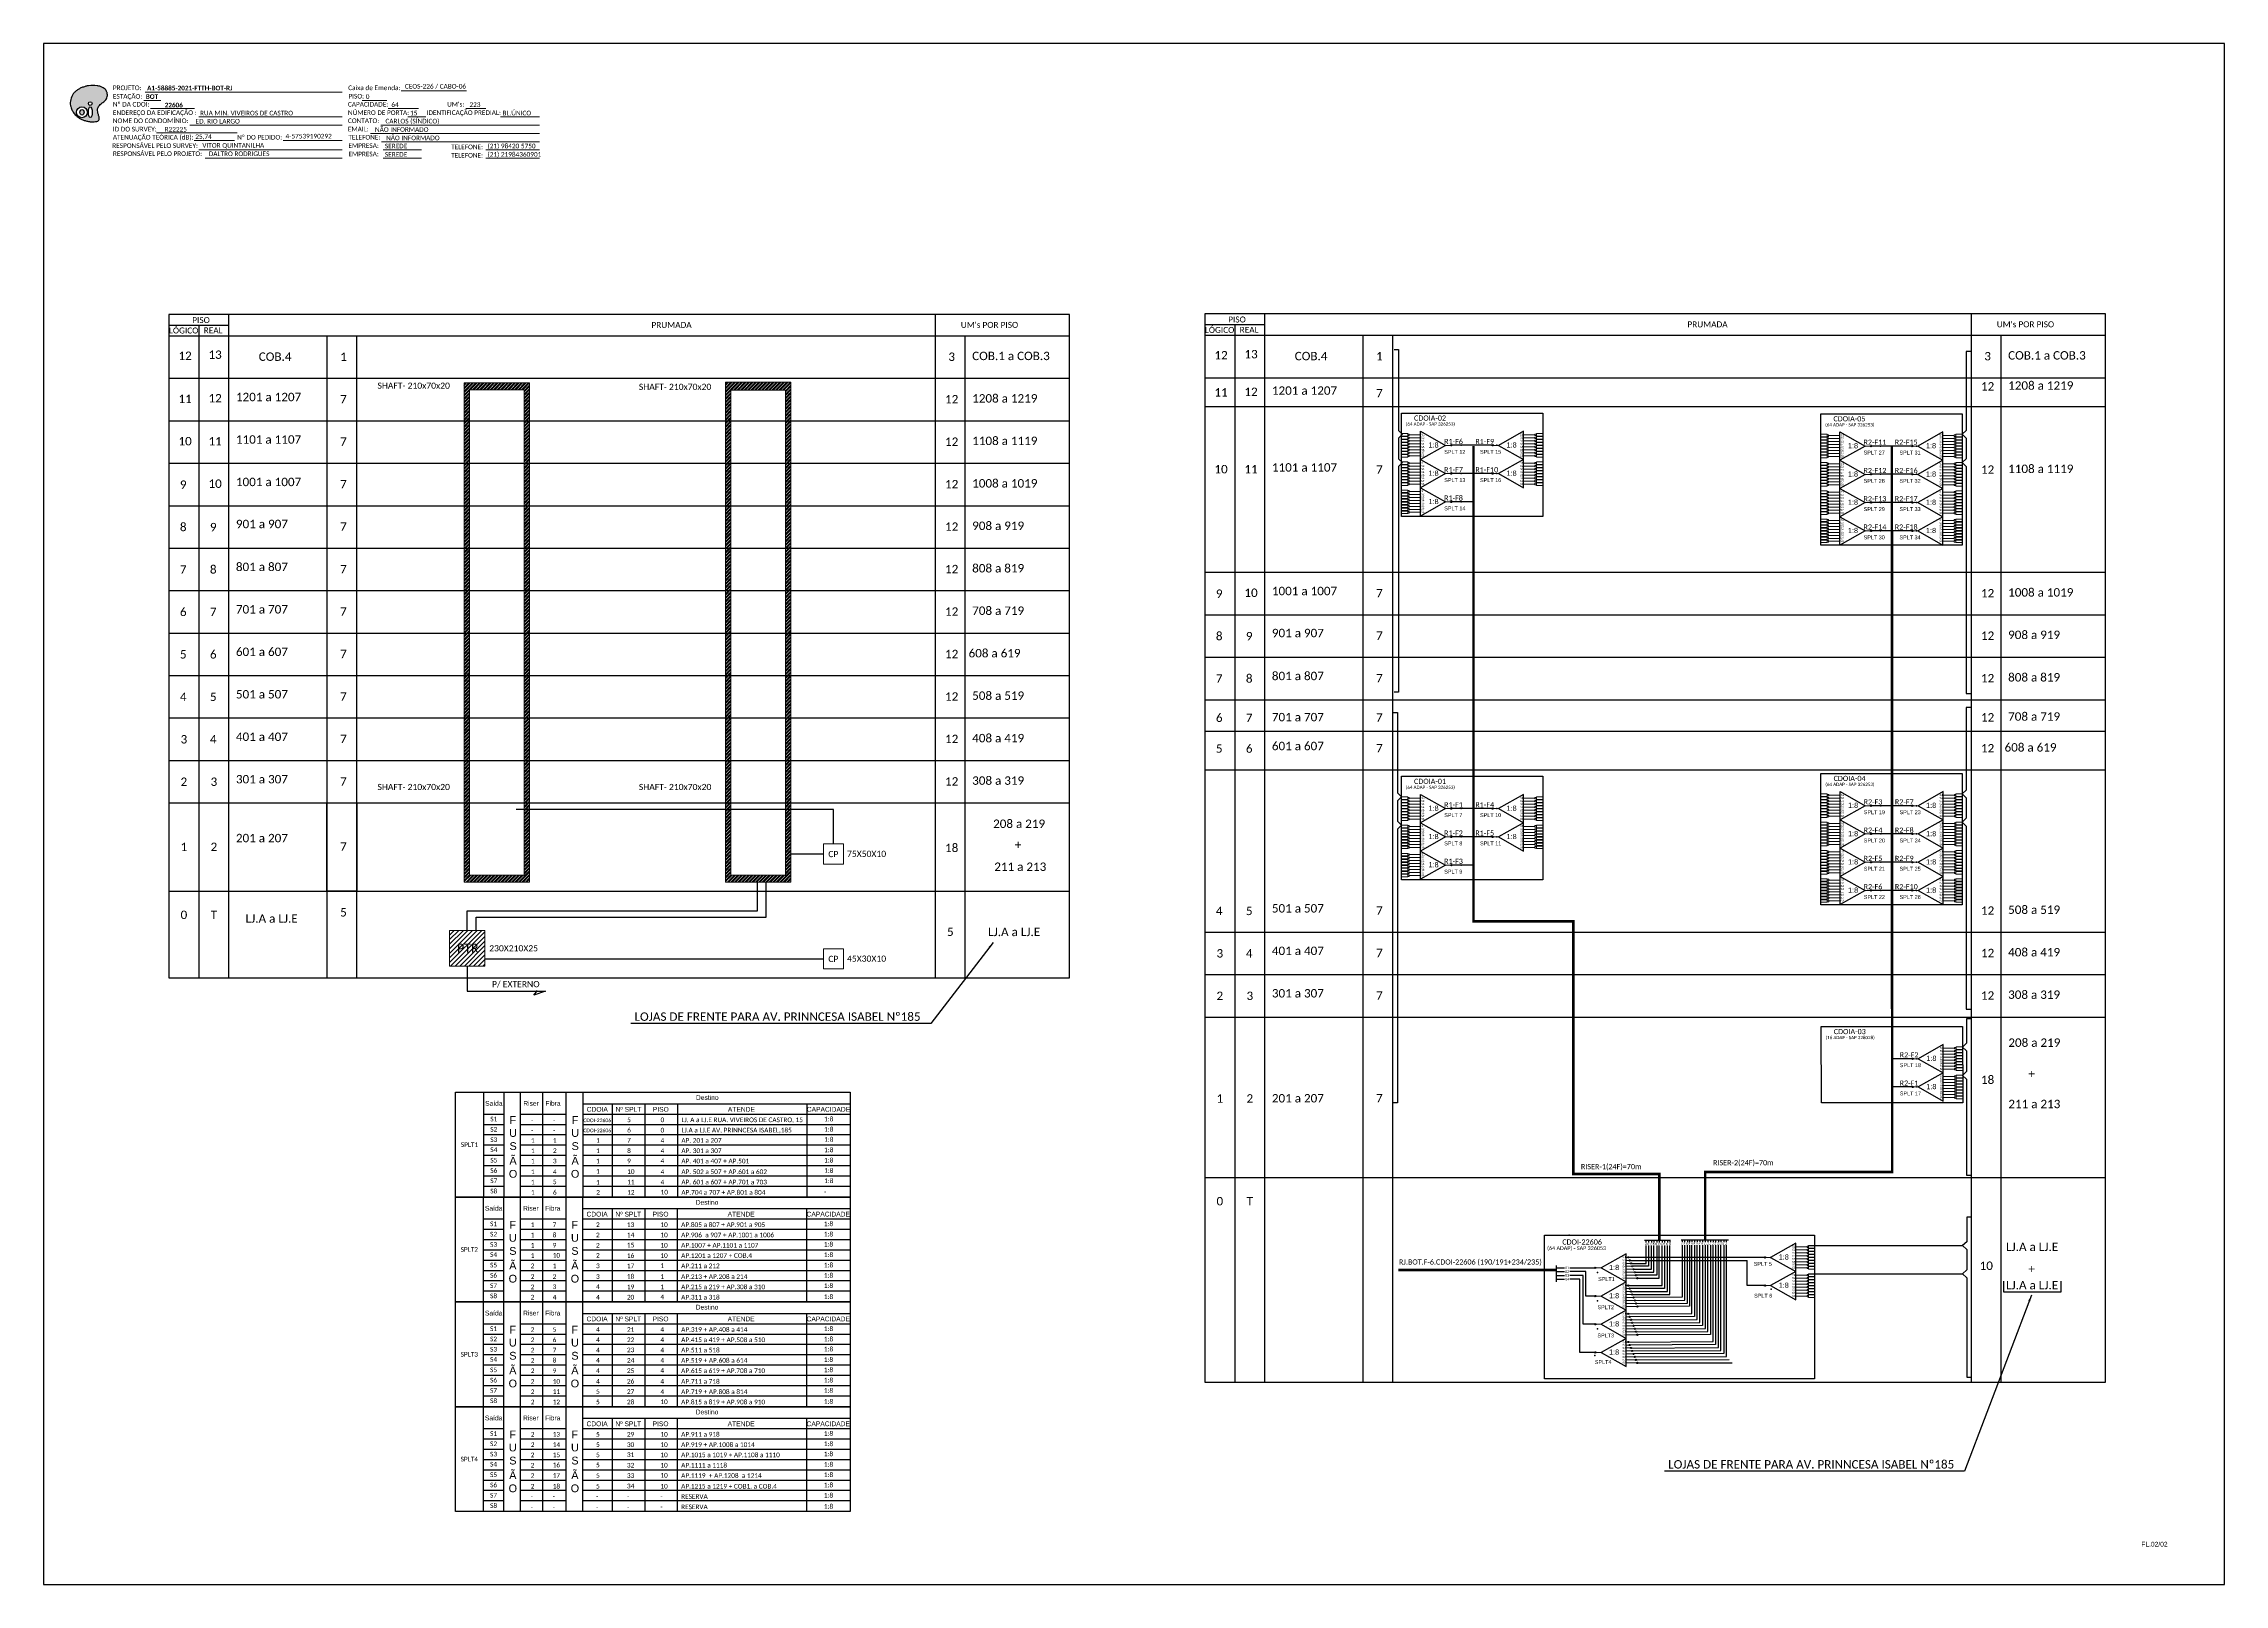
# Model space of a CAD drawing. Header units: metres. Extents: x -1286 to 459, y -500 to 94.
# Drawn here: x -382 to 459, y -500 to 94 of the extents above; entities that cross this region are included whole.
import ezdxf
from ezdxf.enums import TextEntityAlignment as Align

# ---------------------------------------------------------------- set-up
doc = ezdxf.new("R2010")
doc.units = ezdxf.units.M
doc.styles.add('ARIAL', font='arial.ttf')
doc.styles.add('WMF-Calibri0', font='calibri.ttf')
doc.styles.add('WMF-Calibri1', font='calibrib.ttf')
doc.linetypes.add('RESERVA', pattern='A,0.5,-0.15,["RESERVA",Standard,S=0.18,R=0,X=0,Y=-0.1],-1.3', length=1.95)
doc.dimstyles.new('ISO-25', dxfattribs={"dimtxt": 2.5, "dimasz": 2.5, "dimexe": 1.25, "dimexo": 0.625, "dimtad": 1, "dimtxsty": 'Standard', "dimcen": 2.5, "dimadec": 0, "dimazin": 0, "dimtfac": 1, "dimtmove": 0, "dimatfit": 3, "dimfxl": 1, "dimarcsym": 0})

# ---------------------------------------------------------------- blocks, each defined once
blk = doc.blocks.new('SPLT_1-8_SC-APC')
at = {"color": 1, "lineweight": 0}
blk.add_lwpolyline([(-17.04, -7.55), (-19.26, -7.55)], dxfattribs=at)
at = {"color": 1}
blk.add_lwpolyline([(-7.37, -2.1), (-17.04, -7.55), (-7.37, -13), (-7.37, -2.1)], dxfattribs=at)
at = {"color": 3, "lineweight": 0}
for points in [[(-2.99, -3.51), (-7.37, -3.51)], [(-7.37, -4.66), (-2.99, -4.66)], [(-7.37, -5.82), (-2.99, -5.82)], [(-7.37, -6.97), (-2.99, -6.97)], [(-7.37, -8.12), (-2.99, -8.12)], [(-2.41, -3.02), (-2.41, -4)], [(-2.41, -3.02), (0, -3.02)], [(-2.41, -4), (0, -4)], [(-2.41, -4.17), (-2.41, -5.16)], [(-2.41, -4.17), (0, -4.17)], [(-2.41, -5.16), (0, -5.16)], [(-2.41, -5.32), (-2.41, -6.31)], [(-2.41, -5.32), (0, -5.32)], [(-2.41, -6.31), (0, -6.31)], [(-2.41, -6.48), (-2.41, -7.46)], [(-2.41, -6.48), (0, -6.48)], [(-2.41, -7.46), (0, -7.46)], [(-2.41, -7.63), (-2.41, -8.62)], [(-2.41, -7.63), (0, -7.63)], [(-7.37, -9.28), (-2.99, -9.28)], [(-7.37, -10.43), (-2.99, -10.43)], [(-7.37, -11.58), (-2.99, -11.58)], [(-2.41, -8.62), (0, -8.62)], [(-2.41, -8.78), (-2.41, -9.77)], [(-2.41, -8.78), (0, -8.78)], [(-2.41, -9.77), (0, -9.77)], [(-2.41, -9.94), (-2.41, -10.92)], [(-2.41, -9.94), (0, -9.94)], [(-2.41, -10.92), (0, -10.92)], [(-2.41, -11.09), (-2.41, -12.08)], [(-2.41, -11.09), (0, -11.09)], [(-2.41, -12.08), (0, -12.08)]]:
    blk.add_lwpolyline(points, dxfattribs=at)
for points in [[(-2.99, -3.22), (-2.41, -3.22), (-2.41, -3.8), (-2.99, -3.8)], [(-2.99, -4.38), (-2.41, -4.38), (-2.41, -4.95), (-2.99, -4.95)], [(-2.99, -5.53), (-2.41, -5.53), (-2.41, -6.1), (-2.99, -6.1)], [(-2.99, -6.68), (-2.41, -6.68), (-2.41, -7.26), (-2.99, -7.26)], [(-2.99, -7.84), (-2.41, -7.84), (-2.41, -8.41), (-2.99, -8.41)], [(-2.99, -8.99), (-2.41, -8.99), (-2.41, -9.56), (-2.99, -9.56)], [(-2.99, -10.14), (-2.41, -10.14), (-2.41, -10.72), (-2.99, -10.72)], [(-2.99, -11.3), (-2.41, -11.3), (-2.41, -11.87), (-2.99, -11.87)]]:
    blk.add_lwpolyline(points, close=True, dxfattribs=at)
at = {"color": 1, "style": 'ARIAL'}
for s, height, p in [('1:8', 2, (-13.91, -8.4)), ('S1', 0.75, (-8.74, -3.78)), ('S2', 0.75, (-8.74, -4.97)), ('S3', 0.75, (-8.74, -6.18)), ('S4', 0.75, (-8.74, -7.36)), ('S5', 0.75, (-8.74, -8.57)), ('S6', 0.75, (-8.74, -9.69)), ('S7', 0.75, (-8.74, -10.78)), ('S8', 0.75, (-8.74, -11.9))]:
    blk.add_text(s, height=height, dxfattribs=at).set_placement(p)
blk = doc.blocks.new('SPLITTER_')
blk.add_point((0, 0))
at = {"style": 'ARIAL', "flags": 4}
blk.add_attdef('SPLT', (0, -3.26), '', height=1.5, dxfattribs=at)
blk = doc.blocks.new('SPLT_1-8_SC-APC_ESQ')
at = {"color": 3, "lineweight": 0}
for points in [[(2.41, -3.02), (0, -3.02)], [(2.41, -4), (0, -4)], [(2.41, -4.17), (0, -4.17)], [(2.41, -5.16), (0, -5.16)], [(2.41, -5.32), (0, -5.32)], [(2.41, -6.31), (0, -6.31)], [(2.41, -6.48), (0, -6.48)], [(2.41, -7.46), (0, -7.46)], [(2.41, -7.63), (0, -7.63)], [(2.41, -3.02), (2.41, -4)], [(2.41, -4.17), (2.41, -5.16)], [(2.41, -5.32), (2.41, -6.31)], [(2.41, -6.48), (2.41, -7.46)], [(2.41, -7.63), (2.41, -8.62)], [(2.99, -3.51), (7.37, -3.51)], [(7.37, -4.66), (2.99, -4.66)], [(7.37, -5.82), (2.99, -5.82)], [(7.37, -6.97), (2.99, -6.97)], [(7.37, -8.12), (2.99, -8.12)], [(2.41, -8.62), (0, -8.62)], [(2.41, -8.78), (0, -8.78)], [(2.41, -9.77), (0, -9.77)], [(2.41, -9.94), (0, -9.94)], [(2.41, -10.92), (0, -10.92)], [(2.41, -11.09), (0, -11.09)], [(2.41, -12.08), (0, -12.08)], [(2.41, -8.78), (2.41, -9.77)], [(2.41, -9.94), (2.41, -10.92)], [(2.41, -11.09), (2.41, -12.08)], [(7.37, -9.28), (2.99, -9.28)], [(7.37, -10.43), (2.99, -10.43)], [(7.37, -11.58), (2.99, -11.58)]]:
    blk.add_lwpolyline(points, dxfattribs=at)
for points in [[(2.99, -3.22), (2.41, -3.22), (2.41, -3.8), (2.99, -3.8)], [(2.99, -4.38), (2.41, -4.38), (2.41, -4.95), (2.99, -4.95)], [(2.99, -5.53), (2.41, -5.53), (2.41, -6.1), (2.99, -6.1)], [(2.99, -6.68), (2.41, -6.68), (2.41, -7.26), (2.99, -7.26)], [(2.99, -7.84), (2.41, -7.84), (2.41, -8.41), (2.99, -8.41)], [(2.99, -8.99), (2.41, -8.99), (2.41, -9.56), (2.99, -9.56)], [(2.99, -10.14), (2.41, -10.14), (2.41, -10.72), (2.99, -10.72)], [(2.99, -11.3), (2.41, -11.3), (2.41, -11.87), (2.99, -11.87)]]:
    blk.add_lwpolyline(points, close=True, dxfattribs=at)
at = {"color": 1}
blk.add_lwpolyline([(7.37, -2.1), (17.04, -7.55), (7.37, -13), (7.37, -2.1)], dxfattribs=at)
at = {"color": 1, "lineweight": 0}
blk.add_lwpolyline([(17.04, -7.55), (19.26, -7.55)], dxfattribs=at)
at = {"color": 1, "style": 'ARIAL'}
for s, height, p in [('S5', 0.75, (7.55, -8.57)), ('S3', 0.75, (7.55, -6.18)), ('S4', 0.75, (7.55, -7.36)), ('S2', 0.75, (7.56, -4.97)), ('S1', 0.75, (7.7, -3.78)), ('1:8', 2, (10.45, -8.4)), ('S6', 0.75, (7.55, -9.69)), ('S7', 0.75, (7.55, -10.78)), ('S8', 0.75, (7.55, -11.9))]:
    blk.add_text(s, height=height, dxfattribs=at).set_placement(p)
blk = doc.blocks.new('SPLT_1-8_DIV_DIR')
h = blk.add_hatch(color=3)
h.dxf.hatch_style = 1
edge = h.paths.add_edge_path()
edge.add_arc((12.77, 4.04), 0.242, 0, 360)
h = blk.add_hatch(color=3)
h.dxf.hatch_style = 1
edge = h.paths.add_edge_path()
edge.add_arc((13.27, 2.88), 0.242, 0, 360)
h = blk.add_hatch(color=3)
h.dxf.hatch_style = 1
edge = h.paths.add_edge_path()
edge.add_arc((13.77, 1.73), 0.242, 0, 360)
h = blk.add_hatch(color=3)
h.dxf.hatch_style = 1
edge = h.paths.add_edge_path()
edge.add_arc((14.27, 0.58), 0.242, 0, 360)
h = blk.add_hatch(color=3)
h.dxf.hatch_style = 1
edge = h.paths.add_edge_path()
edge.add_arc((14.77, -0.58), 0.242, 0, 360)
h = blk.add_hatch(color=3)
h.dxf.hatch_style = 1
edge = h.paths.add_edge_path()
edge.add_arc((15.27, -1.73), 0.242, 0, 360)
h = blk.add_hatch(color=3)
h.dxf.hatch_style = 1
edge = h.paths.add_edge_path()
edge.add_arc((15.77, -2.88), 0.242, 0, 360)
h = blk.add_hatch(color=3)
h.dxf.hatch_style = 1
edge = h.paths.add_edge_path()
edge.add_arc((16.27, -4.04), 0.242, 0, 360)
at = {"color": 1, "lineweight": 0}
blk.add_lwpolyline([(2.22, 0), (0, 0)], dxfattribs=at)
at = {"color": 1}
blk.add_lwpolyline([(11.89, 5.45), (2.22, 0), (11.89, -5.45), (11.89, 5.45)], dxfattribs=at)
at = {"color": 7, "lineweight": 0}
for points in [[(12.77, 4.04), (11.89, 4.04)], [(11.89, 2.88), (13.27, 2.88)], [(11.89, 1.73), (13.77, 1.73)], [(11.89, 0.58), (14.27, 0.58)], [(11.89, -0.58), (14.77, -0.58)], [(11.89, -1.73), (15.27, -1.73)], [(11.89, -2.88), (15.77, -2.88)], [(11.89, -4.04), (16.27, -4.04)]]:
    blk.add_lwpolyline(points, dxfattribs=at)
at = {"color": 3}
for centre in [(12.77, 4.04), (13.27, 2.88), (13.77, 1.73), (14.27, 0.58), (14.77, -0.58), (15.27, -1.73), (15.77, -2.88), (16.27, -4.04)]:
    blk.add_circle(centre, 0.242, dxfattribs=at)
at = {"color": 1, "style": 'ARIAL'}
for s, height, p in [('1:8', 2, (5.35, -0.85)), ('S1', 0.75, (10.52, 3.77)), ('S2', 0.75, (10.52, 2.58)), ('S3', 0.75, (10.52, 1.37)), ('S4', 0.75, (10.52, 0.19)), ('S5', 0.75, (10.52, -1.02)), ('S6', 0.75, (10.52, -2.14)), ('S7', 0.75, (10.52, -3.24)), ('S8', 0.75, (10.52, -4.36))]:
    blk.add_text(s, height=height, dxfattribs=at).set_placement(p)
blk = doc.blocks.new('LEG_CDO64_DIR')
blk.add_point((0, 0))
at = {"color": 1, "style": 'WMF-Calibri0', "flags": 4}
blk.add_attdef('MODELO', text='', height=1.5, dxfattribs=at).set_placement((-1.52, -5.5), align=Align.CENTER)
blk.add_attdef('CDO', (-2.62, -3.57), '', height=2, dxfattribs=at)
blk = doc.blocks.new('OI')
h = blk.add_hatch(color=40)
edge = h.paths.add_edge_path()
edge.add_spline(control_points=[(4.35, -0.67), (3.92, -0.99), (3.26, -1.5), (2.81, -2.59), (2.9, -3.5), (3.06, -4.27), (3.31, -4.85), (3.37, -5.39), (3.4, -5.88), (3.2, -6.4), (2.54, -6.61), (1.65, -6.63), (0.55, -6.67), (-0.56, -6.42), (-1.61, -6.14), (-2.77, -5.61), (-3.92, -4.77), (-4.89, -3.7), (-5.34, -2.65), (-5.6, -1.94), (-5.85, -0.96), (-5.71, 0.47), (-5.1, 2.02), (-4.14, 3.02), (-3.3, 3.61), (-2.37, 4.16), (-1.36, 4.44), (-0.56, 4.7), (0.79, 4.85), (2.24, 4.97), (3.79, 4.57), (4.67, 4.21), (5.44, 3.65), (5.76, 2.99), (6.03, 2.21), (6.01, 1.46), (5.72, 0.64), (5.31, 0.08), (4.88, -0.38), (4.51, -0.55), (4.35, -0.67)], knot_values=[0, 0, 0, 0, 1.60434, 2.417191, 3.427595, 4.282808, 4.776746, 5.304182, 5.888771, 6.258406, 6.858137, 7.79129, 8.986195, 10.124242, 11.187857, 12.242908, 13.953784, 15.414161, 16.515391, 17.349188, 17.675853, 19.552021, 21.515531, 22.568638, 23.63245, 24.621084, 25.782718, 26.745347, 27.142653, 29.870543, 31.004649, 31.921532, 32.709589, 33.801391, 34.042471, 35.192333, 35.971461, 36.628871, 37.254359, 37.836911, 37.836911, 37.836911, 37.836911], degree=3, periodic=0)
h.paths.add_polyline_path([(1.13, -0.87, -1), (-0.04, -0.87, -1)], flags=16)
edge = h.paths.add_edge_path(flags=16)
edge.add_ellipse((0.56, -3.59), major_axis=(-0.02, 1.71), ratio=0.361305, start_angle=0, end_angle=360)
h.paths.add_polyline_path([(-0.36, -3.62, -1), (-3.8, -3.62, -1)], flags=16)
edge = h.paths.add_edge_path(flags=0)
edge.add_ellipse((-2.08, -3.62), major_axis=(0, 0.885), ratio=0.758294, start_angle=0, end_angle=360)
at = {"color": 40}
for centre, radius in [((-2.08, -3.62), 1.72), ((0.54, -0.87), 0.587)]:
    blk.add_circle(centre, radius, dxfattribs=at)
blk.add_ellipse((-2.08, -3.62), major_axis=(0, 0.885), ratio=0.758294, start_param=-3.141592653589792, end_param=3.141592653589792, dxfattribs=at)
blk.add_ellipse((0.56, -3.59), major_axis=(-0.02, 1.71), ratio=0.361305, dxfattribs=at)
at = {"color": 40, "start_tangent": (-0.800898, -0.598801), "end_tangent": (-0.800898, -0.598801)}
blk.add_spline([(4.35, -0.67), (3.2, -1.78), (2.9, -2.54), (2.92, -3.55), (3.12, -4.38), (3.28, -4.85), (3.37, -5.37), (3.35, -5.95), (3.2, -6.29), (2.66, -6.55), (1.73, -6.63), (0.54, -6.62), (-0.58, -6.41), (-1.6, -6.11), (-2.56, -5.67), (-3.95, -4.67), (-4.89, -3.56), (-5.37, -2.56), (-5.64, -1.78), (-5.72, -1.46), (-5.63, 0.42), (-4.84, 2.22), (-4.13, 2.99), (-3.27, 3.62), (-2.4, 4.09), (-1.3, 4.47), (-0.37, 4.72), (0.02, 4.77), (2.75, 4.8), (3.85, 4.53), (4.69, 4.16), (5.31, 3.68), (5.85, 2.73), (5.93, 2.5), (5.94, 1.35), (5.67, 0.62), (5.29, 0.08), (4.84, -0.36), (4.35, -0.67)], degree=3, dxfattribs=at)

msp = doc.modelspace()

# ---------------------------------------------------------------- hatches: boundary and pattern name
h = msp.add_hatch()
h.set_pattern_fill('ANSI32', color=3, scale=0.1)
h.set_pattern_definition([(45, (-7843.9832, 2105.6127), (-0.67351921, 0.67351921), []), (45, (-7843.5342, 2105.6127), (-0.67351921, 0.67351921), [])])
h.paths.add_polyline_path([(-194.14, -36.61), (-219.35, -36.61), (-219.35, -229.03), (-194.14, -229.03)])
h.paths.add_polyline_path([(-217.24, -39.23), (-196.25, -39.23), (-196.25, -226.33), (-217.24, -226.33)], flags=16)
h = msp.add_hatch()
h.set_pattern_fill('ANSI32', color=3, scale=0.1)
h.set_pattern_definition([(45, (-7743.1835, 2105.6127), (-0.67351921, 0.67351921), []), (45, (-7742.7345, 2105.6127), (-0.67351921, 0.67351921), [])])
h.paths.add_polyline_path([(-93.34, -36.5), (-118.55, -36.5), (-118.55, -229.03), (-93.34, -229.03)])
h.paths.add_polyline_path([(-116.44, -39.3), (-95.45, -39.3), (-95.45, -226.33), (-116.44, -226.33)], flags=16)
h = msp.add_hatch(color=3)
h.dxf.hatch_style = 1
edge = h.paths.add_edge_path()
edge.add_arc((161.4, -60.67), 0.256, 0, 360)
h = msp.add_hatch(color=3)
h.dxf.hatch_style = 1
edge = h.paths.add_edge_path()
edge.add_arc((177.34, -60.67), 0.256, 0, 360)
h = msp.add_hatch(color=3)
h.dxf.hatch_style = 1
edge = h.paths.add_edge_path()
edge.add_arc((323.15, -60.96), 0.256, 0, 360)
h = msp.add_hatch(color=3)
h.dxf.hatch_style = 1
edge = h.paths.add_edge_path()
edge.add_arc((339.09, -60.96), 0.256, 0, 360)
h = msp.add_hatch(color=3)
h.dxf.hatch_style = 1
edge = h.paths.add_edge_path()
edge.add_arc((161.4, -71.57), 0.256, 0, 360)
h = msp.add_hatch(color=3)
h.dxf.hatch_style = 1
edge = h.paths.add_edge_path()
edge.add_arc((323.15, -71.85), 0.256, 0, 360)
h = msp.add_hatch(color=3)
h.dxf.hatch_style = 1
edge = h.paths.add_edge_path()
edge.add_arc((339.09, -71.85), 0.256, 0, 360)
h = msp.add_hatch(color=3)
h.dxf.hatch_style = 1
edge = h.paths.add_edge_path()
edge.add_arc((161.4, -82.47), 0.256, 0, 360)
h = msp.add_hatch(color=3)
h.dxf.hatch_style = 1
edge = h.paths.add_edge_path()
edge.add_arc((323.15, -82.75), 0.256, 0, 360)
h = msp.add_hatch(color=3)
h.dxf.hatch_style = 1
edge = h.paths.add_edge_path()
edge.add_arc((339.09, -82.75), 0.256, 0, 360)
h = msp.add_hatch(color=3)
h.dxf.hatch_style = 1
edge = h.paths.add_edge_path()
edge.add_arc((323.15, -93.65), 0.256, 0, 360)
h = msp.add_hatch(color=3)
h.dxf.hatch_style = 1
edge = h.paths.add_edge_path()
edge.add_arc((339.09, -93.65), 0.256, 0, 360)
h = msp.add_hatch(color=3)
h.dxf.hatch_style = 1
edge = h.paths.add_edge_path()
edge.add_arc((161.4, -200.73), 0.256, 0, 360)
h = msp.add_hatch(color=3)
h.dxf.hatch_style = 1
edge = h.paths.add_edge_path()
edge.add_arc((177.34, -200.73), 0.256, 0, 360)
h = msp.add_hatch(color=3)
h.dxf.hatch_style = 1
edge = h.paths.add_edge_path()
edge.add_arc((323.2, -199.61), 0.256, 0, 360)
h = msp.add_hatch(color=3)
h.dxf.hatch_style = 1
edge = h.paths.add_edge_path()
edge.add_arc((339.13, -199.61), 0.256, 0, 360)
h = msp.add_hatch(color=3)
h.dxf.hatch_style = 1
edge = h.paths.add_edge_path()
edge.add_arc((323.2, -210.51), 0.256, 0, 360)
h = msp.add_hatch(color=3)
h.dxf.hatch_style = 1
edge = h.paths.add_edge_path()
edge.add_arc((339.13, -210.51), 0.256, 0, 360)
h = msp.add_hatch(color=3)
h.dxf.hatch_style = 1
edge = h.paths.add_edge_path()
edge.add_arc((161.4, -211.62), 0.256, 0, 360)
h = msp.add_hatch(color=3)
h.dxf.hatch_style = 1
edge = h.paths.add_edge_path()
edge.add_arc((161.4, -222.52), 0.256, 0, 360)
h = msp.add_hatch(color=3)
h.dxf.hatch_style = 1
edge = h.paths.add_edge_path()
edge.add_arc((323.2, -221.4), 0.256, 0, 360)
h = msp.add_hatch(color=3)
h.dxf.hatch_style = 1
edge = h.paths.add_edge_path()
edge.add_arc((339.13, -221.4), 0.256, 0, 360)
h = msp.add_hatch(color=3)
h.dxf.hatch_style = 1
edge = h.paths.add_edge_path()
edge.add_arc((323.2, -232.3), 0.256, 0, 360)
h = msp.add_hatch(color=3)
h.dxf.hatch_style = 1
edge = h.paths.add_edge_path()
edge.add_arc((339.13, -232.3), 0.256, 0, 360)
h = msp.add_hatch()
h.set_pattern_fill('ANSI31', color=1, scale=10, style=0)
h.set_pattern_definition([(45, (-836.5736, -645.414), (-0.8838835, 0.8838835), [])])
h.paths.add_polyline_path([(-211.38, -247.69), (-224.95, -247.69), (-224.95, -261.45), (-211.38, -261.45)])
h.paths.add_polyline_path([(-222.5, -257.1), (-213.07, -257.1), (-213.07, -251.95), (-222.5, -251.95)], flags=24)
h = msp.add_hatch(color=3)
h.dxf.hatch_style = 1
edge = h.paths.add_edge_path()
edge.add_arc((339.22, -297.14), 0.256, 0, 360)
h = msp.add_hatch(color=3)
h.dxf.hatch_style = 1
edge = h.paths.add_edge_path()
edge.add_arc((339.22, -308.03), 0.256, 0, 360)
h = msp.add_hatch(color=3)
h.dxf.hatch_style = 1
edge = h.paths.add_edge_path()
edge.add_arc((216.86, -377.77), 0.256, 0, 360)
h = msp.add_hatch(color=3)
h.dxf.hatch_style = 1
edge = h.paths.add_edge_path()
edge.add_arc((282.27, -373.73), 0.256, 0, 360)
h = msp.add_hatch(color=3)
h.dxf.hatch_style = 1
edge = h.paths.add_edge_path()
edge.add_arc((282.27, -384.63), 0.256, 0, 360)
h = msp.add_hatch(color=3)
h.dxf.hatch_style = 1
edge = h.paths.add_edge_path()
edge.add_arc((216.86, -388.65), 0.256, 0, 360)
h = msp.add_hatch(color=3)
h.dxf.hatch_style = 1
edge = h.paths.add_edge_path()
edge.add_arc((216.86, -399.52), 0.256, 0, 360)
h = msp.add_hatch(color=3)
h.dxf.hatch_style = 1
edge = h.paths.add_edge_path()
edge.add_arc((216.86, -410.4), 0.256, 0, 360)

# ---------------------------------------------------------------- linework, layer by layer
for p, q in [((-222.66, -310.1), (-70.45, -310.1)), ((-222.66, -431.34), (-222.66, -310.1)), ((-211.9, -310.1), (-211.9, -350.52)), ((-204.02, -310.1), (-204.02, -350.52)), ((-197.55, -350.52), (-197.55, -310.1)), ((-189.1, -310.1), (-189.1, -350.52)), ((-180.08, -310.1), (-180.08, -350.52)), ((-173.6, -310.1), (-173.6, -350.52)), ((-70.45, -310.1), (-70.45, -350.52)), ((-211.9, -318.48), (-204.02, -318.48)), ((-197.55, -318.48), (-180.08, -318.48)), ((-173.6, -314.51), (-70.45, -314.51)), ((-173.6, -318.48), (-70.45, -318.48)), ((-162.2, -314.51), (-162.2, -350.52)), ((-149.63, -314.51), (-149.63, -350.52)), ((-137.08, -314.51), (-137.08, -350.52)), ((-87.24, -314.51), (-87.24, -350.52)), ((-211.9, -322.45), (-204.02, -322.45)), ((-211.9, -326.42), (-204.02, -326.42)), ((-197.55, -322.45), (-180.08, -322.45)), ((-197.55, -326.42), (-180.08, -326.42)), ((-173.6, -322.45), (-70.45, -322.45)), ((-173.6, -326.42), (-70.45, -326.42)), ((-211.9, -330.39), (-204.02, -330.39)), ((-211.9, -334.36), (-204.02, -334.36)), ((-197.55, -330.39), (-180.08, -330.39)), ((-197.55, -334.36), (-180.08, -334.36)), ((-173.6, -330.39), (-70.45, -330.39)), ((-173.6, -334.36), (-70.45, -334.36)), ((-211.9, -338.32), (-204.02, -338.32)), ((-211.9, -342.29), (-204.02, -342.29)), ((-197.55, -338.32), (-180.08, -338.32)), ((-197.55, -342.29), (-180.08, -342.29)), ((-173.6, -338.32), (-70.45, -338.32)), ((-173.6, -342.29), (-70.45, -342.29)), ((-70.45, -350.52), (-222.66, -350.52)), ((-222.66, -350.52), (-70.54, -350.52)), ((-211.99, -350.52), (-211.99, -390.93)), ((-211.9, -346.26), (-204.02, -346.26)), ((-204.11, -350.52), (-204.11, -390.93)), ((-197.64, -390.93), (-197.64, -350.52)), ((-197.55, -346.26), (-180.08, -346.26)), ((-189.18, -350.52), (-189.18, -390.93)), ((-180.17, -350.52), (-180.17, -390.93)), ((-173.69, -350.52), (-173.69, -390.93)), ((-173.6, -346.26), (-70.45, -346.26)), ((-70.54, -350.52), (-70.54, -390.93)), ((-211.99, -358.9), (-204.11, -358.9)), ((-197.64, -358.9), (-180.17, -358.9)), ((-173.69, -354.93), (-70.54, -354.93)), ((-173.69, -358.9), (-70.54, -358.9)), ((-162.29, -354.93), (-162.29, -390.93)), ((-149.71, -354.93), (-149.71, -390.93)), ((-137.17, -354.93), (-137.17, -390.93)), ((-87.33, -354.93), (-87.33, -390.93)), ((-211.99, -362.86), (-204.11, -362.86)), ((-211.99, -366.83), (-204.11, -366.83)), ((-197.64, -362.86), (-180.17, -362.86)), ((-197.64, -366.83), (-180.17, -366.83)), ((-173.69, -362.86), (-70.54, -362.86)), ((-173.69, -366.83), (-70.54, -366.83)), ((-211.99, -370.8), (-204.11, -370.8)), ((-211.99, -374.77), (-204.11, -374.77)), ((-197.64, -370.8), (-180.17, -370.8)), ((-197.64, -374.77), (-180.17, -374.77)), ((-173.69, -370.8), (-70.54, -370.8)), ((-173.69, -374.77), (-70.54, -374.77)), ((-211.99, -378.74), (-204.11, -378.74)), ((-211.99, -382.71), (-204.11, -382.71)), ((-211.99, -386.67), (-204.11, -386.67)), ((-197.64, -378.74), (-180.17, -378.74)), ((-197.64, -382.71), (-180.17, -382.71)), ((-197.64, -386.67), (-180.17, -386.67)), ((-173.69, -378.74), (-70.54, -378.74)), ((-173.69, -382.71), (-70.54, -382.71)), ((-173.69, -386.67), (-70.54, -386.67)), ((-222.66, -390.93), (-70.54, -390.93)), ((-70.54, -390.93), (-222.66, -390.93)), ((-211.99, -390.93), (-211.99, -431.34)), ((-204.11, -390.93), (-204.11, -431.34)), ((-197.64, -431.34), (-197.64, -390.93)), ((-189.18, -390.93), (-189.18, -431.34)), ((-180.17, -390.93), (-180.17, -431.34)), ((-173.69, -390.93), (-173.69, -431.34)), ((-70.54, -390.93), (-70.54, -431.34)), ((-211.99, -399.31), (-204.11, -399.31)), ((-211.99, -403.28), (-204.11, -403.28)), ((-197.64, -399.31), (-180.17, -399.31)), ((-197.64, -403.28), (-180.17, -403.28)), ((-173.69, -395.34), (-70.54, -395.34)), ((-173.69, -399.31), (-70.54, -399.31)), ((-173.69, -403.28), (-70.54, -403.28)), ((-162.29, -395.34), (-162.29, -431.34)), ((-149.71, -395.34), (-149.71, -431.34)), ((-137.17, -395.34), (-137.17, -431.34)), ((-87.33, -395.34), (-87.33, -431.34)), ((-211.99, -407.25), (-204.11, -407.25)), ((-211.99, -411.22), (-204.11, -411.22)), ((-197.64, -407.25), (-180.17, -407.25)), ((-197.64, -411.22), (-180.17, -411.22)), ((-173.69, -407.25), (-70.54, -407.25)), ((-173.69, -411.22), (-70.54, -411.22)), ((-211.99, -415.18), (-204.11, -415.18)), ((-211.99, -419.15), (-204.11, -419.15)), ((-197.64, -415.18), (-180.17, -415.18)), ((-197.64, -419.15), (-180.17, -419.15)), ((-173.69, -415.18), (-70.54, -415.18)), ((-173.69, -419.15), (-70.54, -419.15)), ((-211.99, -423.12), (-204.11, -423.12)), ((-211.99, -427.09), (-204.11, -427.09)), ((-197.64, -423.12), (-180.17, -423.12)), ((-197.64, -427.09), (-180.17, -427.09)), ((-173.69, -423.12), (-70.54, -423.12)), ((-173.69, -427.09), (-70.54, -427.09)), ((-70.54, -431.34), (-222.66, -431.34)), ((-222.66, -431.34), (-70.54, -431.34)), ((-222.66, -471.76), (-222.66, -431.34)), ((-211.99, -431.34), (-211.99, -471.76)), ((-204.11, -431.34), (-204.11, -471.76)), ((-197.64, -471.76), (-197.64, -431.34)), ((-189.18, -431.34), (-189.18, -471.76)), ((-180.17, -431.34), (-180.17, -471.76)), ((-173.69, -431.34), (-173.69, -471.76)), ((-173.69, -435.76), (-70.54, -435.76)), ((-162.29, -435.76), (-162.29, -471.76)), ((-149.71, -435.76), (-149.71, -471.76)), ((-137.17, -435.76), (-137.17, -471.76)), ((-87.33, -435.76), (-87.33, -471.76)), ((-70.54, -431.34), (-70.54, -471.76)), ((-211.99, -439.72), (-204.11, -439.72)), ((-211.99, -443.69), (-204.11, -443.69)), ((-197.64, -439.72), (-180.17, -439.72)), ((-197.64, -443.69), (-180.17, -443.69)), ((-173.69, -439.72), (-70.54, -439.72)), ((-173.69, -443.69), (-70.54, -443.69)), ((-211.99, -447.66), (-204.11, -447.66)), ((-211.99, -451.63), (-204.11, -451.63)), ((-197.64, -447.66), (-180.17, -447.66)), ((-197.64, -451.63), (-180.17, -451.63)), ((-173.69, -447.66), (-70.54, -447.66)), ((-173.69, -451.63), (-70.54, -451.63)), ((-211.99, -455.6), (-204.11, -455.6)), ((-211.99, -459.57), (-204.11, -459.57)), ((-197.64, -455.6), (-180.17, -455.6)), ((-197.64, -459.57), (-180.17, -459.57)), ((-173.69, -455.6), (-70.54, -455.6)), ((-173.69, -459.57), (-70.54, -459.57)), ((-211.99, -463.54), (-204.11, -463.54)), ((-211.99, -467.5), (-204.11, -467.5)), ((-197.64, -463.54), (-180.17, -463.54)), ((-197.64, -467.5), (-180.17, -467.5)), ((-173.69, -463.54), (-70.54, -463.54)), ((-173.69, -467.5), (-70.54, -467.5)), ((-70.54, -471.76), (-222.66, -471.76))]:
    msp.add_line(p, q)
at = {"color": 5}
for p, q in [((245.67, -367.11), (245.67, -367.99)), ((245.67, -388.08), (245.67, -369.21)), ((231.07, -388.08), (245.67, -388.08))]:
    msp.add_line(p, q, dxfattribs=at)
at = {"color": 6}
for p, q in [((262.29, -406.23), (262.29, -369.06)), ((263.29, -369.06), (263.29, -407.38)), ((264.34, -408.53), (264.34, -369.06)), ((265.34, -409.69), (265.34, -369.06)), ((266.39, -369.06), (266.39, -410.84)), ((267.44, -411.99), (267.44, -369.06)), ((229.6, -406.37), (262.29, -406.23)), ((263.29, -407.38), (229.8, -407.53)), ((230.6, -408.68), (264.34, -408.53)), ((230.83, -409.83), (265.34, -409.69)), ((266.39, -410.84), (231.33, -410.99)), ((231.86, -412.14), (267.44, -411.99))]:
    msp.add_line(p, q, dxfattribs=at)
at = {"color": 7}
for p, q in [((282.27, -373.73), (229.63, -373.73)), ((230.35, -374.89), (275.41, -374.89)), ((275.38, -384.63), (275.41, -374.89)), ((201.88, -380.69), (205.04, -380.69)), ((201.88, -382.15), (205.04, -382.15)), ((282.27, -384.63), (275.38, -384.63))]:
    msp.add_line(p, q, dxfattribs=at)
at = {"color": 253, "linetype": 'RESERVA', "ltscale": 3}
for p, q in [((232.36, -413.29), (268.44, -413.14)), ((233.09, -414.43), (269.71, -414.38))]:
    msp.add_line(p, q, dxfattribs=at)
msp.add_lwpolyline([(-381.52, -499.81), (459.48, -499.81), (459.48, 94.19), (-381.52, 94.19)], close=True)
at = {"color": 7, "lineweight": 0}
for points in [[(-243.6, 76.01), (-218.47, 76.01)], [(-342.93, 72.24), (-336.38, 72.24)], [(-342.41, 75.52), (-266.44, 75.52)], [(-340.26, 69.17), (-323.29, 69.17)], [(-258.64, 72.28), (-249.16, 72.28)], [(-248.59, 69.17), (-236.98, 69.17)], [(-218.65, 69.17), (-210.99, 69.17)], [(-337.95, 59.75), (-306.9, 59.75)], [(-325.11, 62.82), (-266.44, 62.82)], [(-321.7, 65.93), (-266.44, 65.93)], [(-255.52, 59.58), (-190.25, 59.58)], [(-251.48, 62.82), (-190.25, 62.82)], [(-241.01, 65.93), (-234.06, 65.93)], [(-205.31, 65.93), (-190.28, 65.93)], [(-323.41, 56.79), (-307.9, 56.79)], [(-321.7, 53.23), (-266.44, 53.23)], [(-289.18, 56.79), (-266.41, 56.79)], [(-251.23, 56.34), (-190.25, 56.34)], [(-250.62, 53.23), (-235.82, 53.23)], [(-211.02, 53.23), (-190.25, 53.23)], [(-319.21, 49.99), (-266.44, 49.99)], [(-250.62, 49.99), (-235.82, 49.99)], [(-211.02, 49.99), (-190.25, 49.99)]]:
    msp.add_lwpolyline(points, dxfattribs=at)
at = {"color": 0}
for points in [[(14.16, -10.22), (-333.21, -10.22)], [(-333.21, -14.34), (-310.07, -14.34)], [(413.67, -10.01), (66.3, -10.01)], [(66.3, -14.12), (89.44, -14.12)], [(-333.21, -18.45), (14.16, -18.45)], [(66.3, -18.23), (413.67, -18.23)]]:
    msp.add_lwpolyline(points, dxfattribs=at)
for points in [[(-333.21, -10.22), (-333.21, -18.45)], [(-321.64, -14.34), (-321.64, -18.45)], [(-310.07, -18.45), (-310.07, -10.22)], [(-37.71, -10.22), (-37.71, -18.45)], [(14.16, -18.45), (14.16, -10.22)], [(66.3, -10.01), (66.3, -18.23)], [(77.87, -14.12), (77.87, -18.23)], [(89.44, -18.23), (89.44, -10.01)], [(361.8, -10.01), (361.8, -18.23)], [(413.67, -18.23), (413.67, -10.01)], [(-333.21, -18.45), (14.16, -18.45)], [(-333.21, -18.45), (-333.21, -232.53)], [(-333.21, -18.45), (14.16, -18.45)], [(-333.21, -18.45), (14.16, -18.45)], [(-321.64, -18.45), (-321.64, -232.53)], [(-310.07, -232.53), (-310.07, -18.45)], [(-272.26, -18.45), (-272.26, -232.53)], [(-260.69, -232.53), (-260.69, -18.45)], [(-37.71, -18.45), (-37.71, -232.53)], [(-26.14, -232.53), (-26.14, -18.45)], [(14.16, -232.53), (14.16, -18.45)], [(66.3, -18.23), (413.67, -18.23)], [(66.3, -18.23), (66.3, -232.32)], [(66.3, -18.23), (413.67, -18.23)], [(66.3, -18.23), (413.67, -18.23)], [(77.87, -18.23), (77.87, -232.32)], [(89.44, -232.32), (89.44, -18.23)], [(127.25, -18.23), (127.25, -232.32)], [(138.82, -232.32), (138.82, -18.23)], [(361.8, -18.23), (361.8, -232.32)], [(373.37, -232.32), (373.37, -18.23)], [(413.67, -232.32), (413.67, -18.23)], [(-333.21, -34.82), (14.16, -34.82)], [(66.3, -34.61), (413.67, -34.61)], [(66.3, -45.69), (413.67, -45.69)], [(-333.21, -51.19), (14.16, -51.19)], [(-333.21, -67.56), (14.16, -67.56)], [(-333.21, -83.94), (14.16, -83.94)], [(-333.21, -100.31), (14.16, -100.31)], [(-333.21, -116.68), (14.16, -116.68)], [(66.3, -109.62), (413.67, -109.62)], [(66.3, -125.99), (413.67, -125.99)], [(-333.21, -133.05), (14.16, -133.05)], [(66.3, -142.36), (413.67, -142.36)], [(-333.21, -149.42), (14.16, -149.42)], [(66.3, -158.73), (413.67, -158.73)], [(-333.21, -165.79), (14.16, -165.79)], [(66.3, -170.86), (413.67, -170.86)], [(-333.21, -182.17), (14.16, -182.17)], [(66.3, -185.74), (413.67, -185.74)], [(-333.21, -198.54), (14.16, -198.54)], [(-333.21, -232.53), (14.16, -232.53)], [(-333.21, -232.53), (14.16, -232.53)], [(-333.21, -232.53), (-333.21, -266.01), (14.16, -266.01), (14.16, -232.53)], [(-321.64, -232.53), (-321.64, -266.01)], [(-310.07, -266.01), (-310.07, -232.53)], [(-272.26, -232.53), (-272.26, -266.01)], [(-260.69, -266.01), (-260.69, -232.53)], [(-37.71, -232.53), (-37.71, -266.01)], [(-26.14, -266.01), (-26.14, -232.53)], [(66.3, -232.32), (66.3, -421.81), (413.67, -421.81), (413.67, -232.32)], [(77.87, -232.32), (77.87, -421.81)], [(89.44, -421.81), (89.44, -232.32)], [(127.25, -232.32), (127.25, -421.81)], [(138.82, -421.81), (138.82, -232.32)], [(361.8, -232.32), (361.8, -421.81)], [(373.37, -421.81), (373.37, -232.32)], [(66.3, -248.33), (413.67, -248.33)], [(66.3, -264.7), (413.67, -264.7)], [(66.3, -281.08), (413.67, -281.08)], [(66.3, -342.93), (413.67, -342.93)]]:
    msp.add_lwpolyline(points)
at = {"color": 3}
for points in [[(139.31, -23.79), (140.96, -23.79), (140.97, -54.92), (142.54, -56.43), (140.97, -57.94), (140.97, -65.82), (142.54, -67.32), (140.97, -68.83), (140.97, -155.83), (139.32, -155.83)], [(361.54, -24.54), (359.89, -24.54), (359.89, -54.92), (358.32, -56.43), (359.88, -57.94), (359.88, -65.82), (358.32, -67.32), (359.88, -68.83), (359.88, -156.34), (361.54, -156.34)], [(138.89, -163.64), (140.54, -163.64), (140.55, -194.69), (142.11, -196.2), (140.55, -197.7), (140.55, -205.59), (142.11, -207.09), (140.55, -208.6), (140.55, -314.15), (138.9, -314.15)], [(361.59, -161.81), (359.94, -161.81), (359.93, -193.57), (358.37, -195.08), (359.93, -196.59), (359.93, -204.47), (358.37, -205.98), (359.93, -207.49), (359.93, -278.06), (361.58, -278.06)], [(-76.94, -214.34), (-76.94, -201.11), (-199.3, -201.11)], [(-80.77, -218.23), (-93.34, -218.23)], [(-218.17, -247.69), (-218.17, -240.18), (-106.24, -240.18), (-106.24, -229.03)], [(-214.73, -247.69), (-214.73, -242.61), (-102.81, -242.61), (-102.81, -229.03)], [(-211.38, -258.64), (-80.77, -258.64)], [(361.68, -281.74), (360.03, -281.74), (360.02, -291.16), (358.45, -292.66), (360.02, -294.17), (360.02, -302.05), (358.45, -303.56), (360.02, -305.07), (360.02, -342.01), (361.67, -342.01)], [(361.77, -358.28), (360.12, -358.27), (360.11, -367.7), (358.54, -369.2), (360.11, -370.71), (360.11, -378.59), (358.54, -380.1), (360.11, -381.61), (360.11, -419.91), (361.76, -419.91)], [(299.12, -369.2), (358.54, -369.2)], [(201.88, -377.77), (205.04, -377.77)], [(207.11, -377.77), (216.86, -377.77)], [(201.88, -379.23), (205.04, -379.23)], [(299.12, -380.1), (358.54, -380.1)]]:
    msp.add_lwpolyline(points, dxfattribs=at)
at = {"color": 2, "lineweight": 0}
for points in [[(-219.35, -36.61), (-194.14, -36.61), (-194.14, -229.03), (-219.35, -229.03)], [(-217.24, -39.23), (-196.25, -39.23), (-196.25, -226.33), (-217.24, -226.33)], [(-118.55, -36.35), (-93.34, -36.35), (-93.34, -229.03), (-118.55, -229.03)], [(-116.44, -39.45), (-95.45, -39.45), (-95.45, -226.33), (-116.44, -226.33)]]:
    msp.add_lwpolyline(points, close=True, dxfattribs=at)
at = {"color": 1}
for points in [[(142.11, -48.23), (196.6, -48.23), (196.63, -88.11), (142.14, -88.11)], [(303.86, -48.52), (358.35, -48.52), (358.35, -99.16), (303.86, -99.16)], [(142.11, -188.28), (196.6, -188.28), (196.63, -228.16), (142.14, -228.16)], [(303.91, -187.17), (358.39, -187.17), (358.39, -237.81), (303.91, -237.81)], [(303.99, -284.75), (358.48, -284.75), (358.61, -314.11), (304.12, -314.11)], [(197.24, -365.23), (301.44, -365.23), (301.44, -420.54), (197.24, -420.54)]]:
    msp.add_lwpolyline(points, close=True, dxfattribs=at)
at = {"color": 5}
for points in [[(177.31, -60.67), (161.66, -60.67)], [(177.31, -71.57), (161.66, -71.57)], [(169.91, -82.47), (161.66, -82.47)], [(177.31, -200.73), (161.66, -200.73)], [(177.31, -211.62), (161.66, -211.62)], [(169.91, -222.52), (161.66, -222.52)], [(229.85, -384.62), (242.63, -384.62), (242.63, -369.21)], [(243.62, -369.21), (243.62, -385.77), (230.04, -385.77)], [(230.84, -376.04), (236.45, -376.04), (236.45, -369.21)], [(230.84, -386.92), (244.68, -386.92), (244.68, -369.21)], [(237.45, -369.21), (237.45, -377.19), (231.13, -377.19)], [(231.84, -378.34), (238.5, -378.34), (238.5, -369.21)], [(232.34, -379.5), (239.5, -379.5), (239.5, -369.21)], [(240.56, -369.21), (240.56, -380.65), (232.63, -380.65)], [(233.34, -381.8), (241.55, -381.8), (241.55, -369.21)], [(235.86, -367.11), (245.94, -367.11)], [(236.37, -367.11), (236.37, -367.99)], [(237.45, -367.11), (237.45, -367.99)], [(238.5, -367.11), (238.5, -367.99)], [(239.5, -367.11), (239.5, -367.99)], [(240.56, -367.11), (240.56, -367.99)], [(241.55, -367.11), (241.55, -367.99)], [(242.63, -367.11), (242.63, -367.99)], [(243.62, -367.11), (243.62, -367.99)], [(244.68, -367.11), (244.68, -367.99)], [(201.88, -382.15), (205.04, -382.15)], [(216.86, -410.4), (210.96, -410.4), (210.96, -382.15), (207.11, -382.15)]]:
    msp.add_lwpolyline(points, dxfattribs=at)
at = {"color": 5, "const_width": 1}
msp.add_lwpolyline([(169.91, -60.96), (169.91, -244.21), (208.38, -244.21), (208.38, -341.59), (241.55, -341.63), (241.55, -367.11)], dxfattribs=at)
at = {"color": 6, "const_width": 1}
msp.add_lwpolyline([(331.23, -60.96), (331.37, -318.99), (331.37, -340.87), (259.26, -340.87), (259.26, -366.97)], dxfattribs=at)
at = {"color": 6}
for points in [[(339.06, -60.96), (323.4, -60.96)], [(339.06, -71.85), (323.4, -71.85)], [(339.06, -82.75), (323.4, -82.75)], [(339.06, -93.65), (323.4, -93.65)], [(339.1, -199.61), (323.45, -199.61)], [(339.1, -210.51), (323.45, -210.51)], [(339.1, -221.4), (323.45, -221.4)], [(339.1, -232.3), (323.45, -232.3)], [(339.19, -297.14), (331.37, -297.14)], [(339.19, -308.03), (331.37, -308.03)], [(229.85, -395.5), (254.16, -395.35), (254.16, -369.06)], [(255.16, -369.06), (255.16, -396.5), (230.04, -396.65)], [(230.84, -397.8), (256.21, -397.66), (256.21, -369.06)], [(231.07, -398.95), (257.21, -398.81), (257.21, -369.06)], [(250.33, -369.06), (250.33, -389.08), (231.57, -389.23)], [(258.26, -369.06), (258.26, -399.96), (231.57, -400.11)], [(232.11, -390.38), (251.39, -390.24), (251.39, -369.06)], [(232.11, -401.26), (259.32, -401.11), (259.32, -369.06)], [(232.6, -391.54), (252.38, -391.39), (252.38, -369.06)], [(232.6, -402.41), (260.31, -402.27), (260.31, -369.06)], [(253.18, -369.06), (253.18, -392.54), (233.07, -392.69)], [(261.31, -369.06), (261.31, -403.42), (233.07, -403.57)], [(249.99, -366.97), (252.77, -366.97)], [(250.33, -366.97), (250.33, -367.84)], [(251.33, -366.97), (251.33, -367.84)], [(252.38, -366.97), (252.38, -367.84)], [(252.77, -366.97), (268.25, -366.97)], [(253.18, -366.97), (253.18, -367.84)], [(254.16, -366.97), (254.16, -367.84)], [(255.16, -366.97), (255.16, -367.84)], [(256.21, -366.97), (256.21, -367.84)], [(257.21, -366.97), (257.21, -367.84)], [(258.26, -366.97), (258.26, -367.84)], [(259.26, -366.97), (259.26, -367.84)], [(260.31, -366.97), (260.31, -367.84)], [(261.31, -366.97), (261.31, -367.84)], [(262.29, -366.97), (262.29, -367.84)], [(263.29, -366.97), (263.29, -367.84)], [(264.34, -366.97), (264.34, -367.84)], [(265.34, -366.97), (265.34, -367.84)], [(266.39, -366.97), (266.39, -367.84)], [(267.39, -366.97), (267.39, -367.84)]]:
    msp.add_lwpolyline(points, dxfattribs=at)
at = {"color": 7}
msp.add_lwpolyline([(-272.26, -198.54), (-260.69, -198.54), (-260.69, -232.53), (-272.26, -232.53)], close=True, dxfattribs=at)
at = {"lineweight": 0}
for points in [[(-73.11, -214.34), (-80.77, -214.34), (-80.77, -222.11), (-73.11, -222.11)], [(-73.11, -254.75), (-80.77, -254.75), (-80.77, -262.52), (-73.11, -262.52)]]:
    msp.add_lwpolyline(points, close=True, dxfattribs=at)
at = {"color": 1, "lineweight": 0}
msp.add_lwpolyline([(-224.95, -247.69), (-211.38, -247.69), (-211.38, -261.45), (-224.95, -261.45)], close=True, dxfattribs=at)
at = {"color": 1}
for points in [[(-218.17, -261.45), (-218.17, -271.08), (-188.03, -271.08)], [(-192.44, -272.67), (-191.04, -270.85)], [(-188.03, -271.08), (-192.44, -272.67)], [(201.88, -383.18), (201.88, -376.92)]]:
    msp.add_lwpolyline(points, dxfattribs=at)
at = {"color": 1, "const_width": 1}
msp.add_lwpolyline([(140.86, -378.6), (201.88, -378.6)], dxfattribs=at)
at = {"color": 2}
for points in [[(201.88, -379.23), (205.04, -379.23)], [(216.86, -388.65), (213.17, -388.65), (213.17, -379.23), (207.11, -379.23)], [(374.35, -382.97), (374.35, -387.01), (396.6, -387.01), (396.6, -382.94)]]:
    msp.add_lwpolyline(points, dxfattribs=at)
at = {"color": 7}
msp.add_lwpolyline([(216.86, -399.52), (212.25, -399.52), (212.25, -380.69), (207.11, -380.69)], dxfattribs=at)
at = {"color": 3}
for centre in [(161.4, -60.67), (177.34, -60.67), (323.15, -60.96), (339.09, -60.96), (161.4, -71.57), (177.34, -71.57), (323.15, -71.85), (339.09, -71.85), (161.4, -82.47), (323.15, -82.75), (339.09, -82.75), (323.15, -93.65), (339.09, -93.65), (161.4, -200.73), (177.34, -200.73), (323.2, -199.61), (339.13, -199.61), (161.4, -211.62), (177.34, -211.62), (323.2, -210.51), (339.13, -210.51), (161.4, -222.52), (323.2, -221.4), (339.13, -221.4), (323.2, -232.3), (339.13, -232.3), (339.22, -297.14), (339.22, -308.03), (216.86, -377.77), (282.27, -373.73), (282.27, -384.63), (216.86, -388.65), (216.86, -399.52), (216.86, -410.4)]:
    msp.add_circle(centre, 0.256, dxfattribs=at)

# ---------------------------------------------------------------- block references
at = {"color": 7, "xscale": 1.213923925163967, "yscale": 1.213923925163967, "zscale": 1.213923925163967, "rotation": 0.1532896023949059}
msp.add_blockref('OI', (-364.21, 72.14), dxfattribs=at)
for p in [(142.11, -53.13), (303.86, -53.41), (142.11, -64.02), (303.86, -64.31), (142.11, -74.92), (303.86, -75.2), (303.86, -86.1), (142.11, -193.18), (303.91, -192.06), (142.11, -204.08), (303.91, -202.96), (142.11, -214.97), (303.91, -213.86), (303.91, -224.75)]:
    msp.add_blockref('SPLT_1-8_SC-APC_ESQ', p)
at = {"color": 3}
for p in [(196.57, -53.13), (358.32, -53.41), (196.57, -64.02), (358.32, -64.31), (358.32, -75.2), (358.32, -86.1), (196.57, -193.18), (358.37, -192.06), (196.57, -204.08), (358.37, -202.96), (358.37, -213.86), (358.37, -224.75), (358.45, -289.59), (358.45, -300.49), (301.53, -366.19), (301.53, -377.08)]:
    msp.add_blockref('SPLT_1-8_SC-APC', p, dxfattribs=at)
ref = msp.add_blockref('SPLITTER_', (165.15, -60.67), dxfattribs=dict(xscale=-1))
ref.add_attrib('SPLT', 'SPLT 12', (158.62, -63.93), dxfattribs={"height": 1.5, "style": 'ARIAL'})
ref = msp.add_blockref('SPLITTER_', (178.96, -60.67), dxfattribs=dict(xscale=-1))
ref.add_attrib('SPLT', 'SPLT 15', (172.43, -63.93), dxfattribs={"height": 1.5, "style": 'ARIAL'})
ref = msp.add_blockref('SPLITTER_', (326.89, -60.96), dxfattribs=dict(xscale=-1))
ref.add_attrib('SPLT', 'SPLT 27', (320.36, -64.22), dxfattribs={"height": 1.5, "style": 'ARIAL'})
ref = msp.add_blockref('SPLITTER_', (340.7, -60.96), dxfattribs=dict(xscale=-1))
ref.add_attrib('SPLT', 'SPLT 31', (334.17, -64.22), dxfattribs={"height": 1.5, "style": 'ARIAL'})
ref = msp.add_blockref('SPLITTER_', (165.15, -71.57), dxfattribs=dict(xscale=-1))
ref.add_attrib('SPLT', 'SPLT 13', (158.62, -74.83), dxfattribs={"height": 1.5, "style": 'ARIAL'})
ref = msp.add_blockref('SPLITTER_', (178.96, -71.57), dxfattribs=dict(xscale=-1))
ref.add_attrib('SPLT', 'SPLT 16', (172.43, -74.83), dxfattribs={"height": 1.5, "style": 'ARIAL'})
ref = msp.add_blockref('SPLITTER_', (326.89, -71.85), dxfattribs=dict(xscale=-1))
ref.add_attrib('SPLT', 'SPLT 28', (320.36, -75.11), dxfattribs={"height": 1.5, "style": 'ARIAL'})
ref = msp.add_blockref('SPLITTER_', (340.7, -71.85), dxfattribs=dict(xscale=-1))
ref.add_attrib('SPLT', 'SPLT 32', (334.17, -75.11), dxfattribs={"height": 1.5, "style": 'ARIAL'})
ref = msp.add_blockref('SPLITTER_', (165.15, -82.47), dxfattribs=dict(xscale=-1))
ref.add_attrib('SPLT', 'SPLT 14', (158.62, -85.73), dxfattribs={"height": 1.5, "style": 'ARIAL'})
ref = msp.add_blockref('SPLITTER_', (326.89, -82.75), dxfattribs=dict(xscale=-1))
ref.add_attrib('SPLT', 'SPLT 29', (320.36, -86.01), dxfattribs={"height": 1.5, "style": 'ARIAL'})
ref = msp.add_blockref('SPLITTER_', (340.7, -82.75), dxfattribs=dict(xscale=-1))
ref.add_attrib('SPLT', 'SPLT 33', (334.17, -86.01), dxfattribs={"height": 1.5, "style": 'ARIAL'})
ref = msp.add_blockref('SPLITTER_', (326.89, -93.65), dxfattribs=dict(xscale=-1))
ref.add_attrib('SPLT', 'SPLT 30', (320.36, -96.91), dxfattribs={"height": 1.5, "style": 'ARIAL'})
ref = msp.add_blockref('SPLITTER_', (340.7, -93.65), dxfattribs=dict(xscale=-1))
ref.add_attrib('SPLT', 'SPLT 34', (334.17, -96.91), dxfattribs={"height": 1.5, "style": 'ARIAL'})
ref = msp.add_blockref('SPLITTER_', (165.15, -200.73), dxfattribs=dict(xscale=-1))
ref.add_attrib('SPLT', 'SPLT 7', (158.62, -203.99), dxfattribs={"height": 1.5, "style": 'ARIAL'})
ref = msp.add_blockref('SPLITTER_', (178.96, -200.73), dxfattribs=dict(xscale=-1))
ref.add_attrib('SPLT', 'SPLT 10', (172.43, -203.99), dxfattribs={"height": 1.5, "style": 'ARIAL'})
ref = msp.add_blockref('SPLITTER_', (326.94, -199.61), dxfattribs=dict(xscale=-1))
ref.add_attrib('SPLT', 'SPLT 19', (320.41, -202.87), dxfattribs={"height": 1.5, "style": 'ARIAL'})
ref = msp.add_blockref('SPLITTER_', (340.75, -199.61), dxfattribs=dict(xscale=-1))
ref.add_attrib('SPLT', 'SPLT 23', (334.22, -202.87), dxfattribs={"height": 1.5, "style": 'ARIAL'})
ref = msp.add_blockref('SPLITTER_', (165.15, -211.62), dxfattribs=dict(xscale=-1))
ref.add_attrib('SPLT', 'SPLT 8', (158.62, -214.88), dxfattribs={"height": 1.5, "style": 'ARIAL'})
ref = msp.add_blockref('SPLITTER_', (178.96, -211.62), dxfattribs=dict(xscale=-1))
ref.add_attrib('SPLT', 'SPLT 11', (172.43, -214.88), dxfattribs={"height": 1.5, "style": 'ARIAL'})
ref = msp.add_blockref('SPLITTER_', (326.94, -210.51), dxfattribs=dict(xscale=-1))
ref.add_attrib('SPLT', 'SPLT 20', (320.41, -213.77), dxfattribs={"height": 1.5, "style": 'ARIAL'})
ref = msp.add_blockref('SPLITTER_', (340.75, -210.51), dxfattribs=dict(xscale=-1))
ref.add_attrib('SPLT', 'SPLT 24', (334.22, -213.77), dxfattribs={"height": 1.5, "style": 'ARIAL'})
ref = msp.add_blockref('SPLITTER_', (165.15, -222.52), dxfattribs=dict(xscale=-1))
ref.add_attrib('SPLT', 'SPLT 9', (158.62, -225.78), dxfattribs={"height": 1.5, "style": 'ARIAL'})
ref = msp.add_blockref('SPLITTER_', (326.94, -221.4), dxfattribs=dict(xscale=-1))
ref.add_attrib('SPLT', 'SPLT 21', (320.41, -224.66), dxfattribs={"height": 1.5, "style": 'ARIAL'})
ref = msp.add_blockref('SPLITTER_', (340.75, -221.4), dxfattribs=dict(xscale=-1))
ref.add_attrib('SPLT', 'SPLT 25', (334.22, -224.66), dxfattribs={"height": 1.5, "style": 'ARIAL'})
ref = msp.add_blockref('SPLITTER_', (326.94, -232.3), dxfattribs=dict(xscale=-1))
ref.add_attrib('SPLT', 'SPLT 22', (320.41, -235.56), dxfattribs={"height": 1.5, "style": 'ARIAL'})
ref = msp.add_blockref('SPLITTER_', (340.75, -232.3), dxfattribs=dict(xscale=-1))
ref.add_attrib('SPLT', 'SPLT 26', (334.22, -235.56), dxfattribs={"height": 1.5, "style": 'ARIAL'})
ref = msp.add_blockref('SPLITTER_', (340.84, -297.14), dxfattribs=dict(xscale=-1))
ref.add_attrib('SPLT', 'SPLT 18', (334.31, -300.4), dxfattribs={"height": 1.5, "style": 'ARIAL'})
ref = msp.add_blockref('SPLITTER_', (340.84, -308.03), dxfattribs=dict(xscale=-1))
ref.add_attrib('SPLT', 'SPLT 17', (334.31, -311.29), dxfattribs={"height": 1.5, "style": 'ARIAL'})
ref = msp.add_blockref('LEG_CDO64_DIR', (206.76, -365.23))
ref.add_attrib('CDO', 'CDOI-22606', (204.15, -368.81), dxfattribs={"color": 1, "height": 2, "style": 'WMF-Calibri0'})
ref.add_attrib('MODELO', '(64 ADAP) - SAP 326053', dxfattribs={"color": 1, "height": 1.5, "style": 'WMF-Calibri0'}).set_placement((209.67, -370.93), align=Align.CENTER)
at = {"xscale": 0.9982254764087685, "yscale": 0.9982254764087685, "zscale": 0.9982254764087685}
for p in [(216.86, -377.77), (216.86, -388.65), (216.86, -399.52), (216.86, -410.4)]:
    msp.add_blockref('SPLT_1-8_DIV_DIR', p, dxfattribs=at)
at = {"color": 7}
ref = msp.add_blockref('SPLITTER_', (284.5, -373.73), dxfattribs=dict(at, xscale=-1))
ref.add_attrib('SPLT', 'SPLT 5', (277.97, -376.99), dxfattribs={"height": 1.5, "style": 'ARIAL'})
ref = msp.add_blockref('SPLITTER_', (217.67, -379.58))
ref.add_attrib('SPLT', 'SPLT1', (217.97, -382.84), dxfattribs={"height": 1.5, "style": 'ARIAL'})
ref = msp.add_blockref('SPLITTER_', (284.66, -386.01), dxfattribs=dict(xscale=-1))
ref.add_attrib('SPLT', 'SPLT 6', (278.13, -389.27), dxfattribs={"height": 1.5, "style": 'ARIAL'})
ref = msp.add_blockref('SPLITTER_', (217.67, -390.46))
ref.add_attrib('SPLT', 'SPLT2', (217.7, -393.72), dxfattribs={"height": 1.5, "style": 'ARIAL'})
ref = msp.add_blockref('SPLITTER_', (217.67, -401.33))
ref.add_attrib('SPLT', 'SPLT3', (217.7, -404.6), dxfattribs={"height": 1.5, "style": 'ARIAL'})
ref = msp.add_blockref('SPLITTER_', (216.66, -411.59))
ref.add_attrib('SPLT', 'SPLT4', (216.69, -414.85), dxfattribs={"height": 1.5, "style": 'ARIAL'})

# ---------------------------------------------------------------- texts
at = {"color": 7, "lineweight": 0, "style": 'WMF-Calibri0'}
for s, height, p in [('PROJETO:', 1.793, (-354.81, 76.26)), ('Caixa de Emenda:', 1.7927, (-264.06, 76.26)), ('ESTAÇÃO:', 1.793, (-354.81, 72.98)), ('Nº DA CDOI:', 1.7927, (-354.81, 69.91)), ('ENDEREÇO DA EDIFICAÇÃO :', 1.7927, (-354.81, 66.68)), ('CAPACIDADE:', 1.7927, (-264.16, 69.91)), ('NÚMERO DE PORTA:', 1.7927, (-264.16, 66.68)), ('PISO:', 1.793, (-263.98, 73.03)), ('IDENTIFICAÇÃO PREDIAL:', 1.7927, (-233.79, 66.68)), ("UM's:", 1.793, (-225.92, 69.91)), ('ATENUAÇÃO TEÓRICA (dB):', 1.7927, (-354.81, 57.21)), ('NOME DO CONDOMÍNIO:', 1.7927, (-354.81, 63.56)), ('ID DO SURVEY:', 1.7927, (-354.81, 60.33)), ('Nº DO PEDIDO:', 1.7927, (-306.89, 57.21)), ('CONTATO:', 1.793, (-264.16, 63.56)), ('EMAIL:', 1.793, (-264.16, 60.33)), ('TELEFONE:', 1.793, (-263.98, 57.21)), ('RESPONSÁVEL PELO SURVEY:', 1.7927, (-355.05, 53.98)), ('RESPONSÁVEL PELO PROJETO:', 1.7927, (-354.81, 50.87)), ('EMPRESA:', 1.793, (-263.98, 53.98)), ('EMPRESA:', 1.793, (-263.98, 50.74)), ('TELEFONE:', 1.793, (-224.38, 53.47)), ('TELEFONE:', 1.793, (-224.38, 50.24))]:
    msp.add_text(s, height=height, dxfattribs=at).set_placement(p)
at = {"color": 7}
for s, height, style, p in [('A1-58885-2021-FTTH-BOT-RJ', 1.7927, 'WMF-Calibri1', (-341.62, 76.17)), ('CEOS-226 / CABO-06', 1.7927, 'WMF-Calibri0', (-242.2, 76.85)), ('BOT', 1.793, 'WMF-Calibri1', (-342.13, 72.89)), ('RUA MIN. VIVEIROS DE CASTRO', 1.7927, 'WMF-Calibri0', (-321.19, 66.52)), ('0', 1.79, 'WMF-Calibri0', (-257.29, 72.88)), ('64', 1.793, 'WMF-Calibri0', (-247.42, 69.79)), ('15', 1.793, 'WMF-Calibri0', (-240.2, 66.53)), ('223', 1.793, 'WMF-Calibri0', (-217.3, 69.77)), ('BL.ÚNICO', 1.793, 'WMF-Calibri0', (-204.55, 66.53)), ('R22225', 1.793, 'WMF-Calibri0', (-334.85, 60.28)), ('25,74', 1.793, 'WMF-Calibri0', (-323.03, 57.45)), ('ED. RIO LARGO', 1.7927, 'WMF-Calibri0', (-322.91, 63.39)), ('4-57539190292 ', 1.7927, 'WMF-Calibri0', (-288.23, 57.62)), ('NÃO INFORMADO', 1.7927, 'WMF-Calibri0', (-253.74, 60.18)), ('CARLOS (SÍNDICO)', 1.7927, 'WMF-Calibri0', (-249.7, 63.42)), ('NÃO INFORMADO', 1.7927, 'WMF-Calibri0', (-249.45, 56.94)), ('VITOR QUINTANILHA', 1.7927, 'WMF-Calibri0', (-320.3, 54.07)), ('DALTRO RODRIGUES', 1.7927, 'WMF-Calibri0', (-317.81, 50.83)), ('SEREDE', 1.793, 'WMF-Calibri0', (-249.92, 53.83)), ('SEREDE', 1.793, 'WMF-Calibri0', (-249.92, 50.59)), ('(21) 98420 5750', 1.7927, 'WMF-Calibri0', (-210.32, 53.83)), ('(21) 21984360901', 1.7927, 'WMF-Calibri0', (-210.32, 50.59)), ('COB.4', 3.24, 'WMF-Calibri0', (-298.55, -28.1)), ('COB.1 a COB.3', 3.24, 'WMF-Calibri0', (-23.43, -27.82)), ('COB.4', 3.24, 'WMF-Calibri0', (100.96, -27.88)), ('COB.1 a COB.3', 3.24, 'WMF-Calibri0', (376.08, -27.61)), ('1201 a 1207', 3.24, 'WMF-Calibri0', (-307.36, -43.66)), ('SHAFT- 210x70x20', 2.3729, 'WMF-Calibri0', (-252.77, -38.85)), ('SHAFT- 210x70x20', 2.3729, 'WMF-Calibri0', (-151.97, -39.31)), ('1208 a 1219', 3.24, 'WMF-Calibri0', (-23.43, -44.19)), ('1201 a 1207', 3.24, 'WMF-Calibri0', (92.15, -41.18)), ('1208 a 1219', 3.24, 'WMF-Calibri0', (376.08, -39.24)), ('1101 a 1107', 3.24, 'WMF-Calibri0', (-307.36, -60.03)), ('1108 a 1119', 3.24, 'WMF-Calibri0', (-23.43, -60.57)), ('1001 a 1007', 3.24, 'WMF-Calibri0', (-307.36, -76.4)), ('1008 a 1019', 3.24, 'WMF-Calibri0', (-23.43, -76.94)), ('1101 a 1107', 3.24, 'WMF-Calibri0', (92.15, -70.81)), ('1108 a 1119', 3.24, 'WMF-Calibri0', (376.08, -71.35)), ('901 a 907', 3.24, 'WMF-Calibri0', (-307.36, -92.61)), ('908 a 919', 3.24, 'WMF-Calibri0', (-23.43, -93.31)), ('801 a 807', 3.24, 'WMF-Calibri0', (-307.36, -109.15)), ('808 a 819', 3.24, 'WMF-Calibri0', (-23.43, -109.68)), ('1001 a 1007', 3.24, 'WMF-Calibri0', (92.15, -118.46)), ('1008 a 1019', 3.24, 'WMF-Calibri0', (376.08, -118.99)), ('701 a 707', 3.24, 'WMF-Calibri0', (-307.36, -125.52)), ('708 a 719', 3.24, 'WMF-Calibri0', (-23.43, -126.05)), ('901 a 907', 3.24, 'WMF-Calibri0', (92.15, -134.66)), ('908 a 919', 3.24, 'WMF-Calibri0', (376.08, -135.36)), ('601 a 607', 3.24, 'WMF-Calibri0', (-307.36, -141.89)), ('608 a 619', 3.24, 'WMF-Calibri0', (-24.81, -142.43)), ('801 a 807', 3.24, 'WMF-Calibri0', (92.15, -151.2)), ('808 a 819', 3.24, 'WMF-Calibri0', (376.08, -151.73)), ('501 a 507', 3.24, 'WMF-Calibri0', (-307.36, -158.26)), ('508 a 519', 3.24, 'WMF-Calibri0', (-23.43, -158.8)), ('701 a 707', 3.24, 'WMF-Calibri0', (92.15, -167.07)), ('708 a 719', 3.24, 'WMF-Calibri0', (376.08, -166.84)), ('401 a 407', 3.24, 'WMF-Calibri0', (-307.36, -174.64)), ('408 a 419', 3.24, 'WMF-Calibri0', (-23.43, -175.17)), ('601 a 607', 3.24, 'WMF-Calibri0', (92.15, -178.21)), ('608 a 619', 3.24, 'WMF-Calibri0', (374.7, -178.75)), ('301 a 307', 3.24, 'WMF-Calibri0', (-307.36, -191.01)), ('SHAFT- 210x70x20', 2.3729, 'WMF-Calibri0', (-252.77, -193.57)), ('SHAFT- 210x70x20', 2.3729, 'WMF-Calibri0', (-151.97, -193.57)), ('308 a 319', 3.24, 'WMF-Calibri0', (-23.43, -191.54)), ('208 a 219', 3.24, 'WMF-Calibri0', (-15.35, -208.19)), ('201 a 207', 3.24, 'WMF-Calibri0', (-307.36, -213.71)), ('CP', 2.373, 'WMF-Calibri0', (-78.91, -219.44)), ('75X50X10', 2.373, 'WMF-Calibri0', (-71.7, -219.34)), ('+', 3.24, 'WMF-Calibri0', (-6.99, -216.28)), ('211 a 213', 3.24, 'WMF-Calibri0', (-14.9, -224.76)), ('LJ.A a LJ.E', 3.24, 'WMF-Calibri0', (-303.64, -244.72)), ('501 a 507', 3.24, 'WMF-Calibri0', (92.15, -240.8)), ('508 a 519', 3.24, 'WMF-Calibri0', (376.08, -241.33)), ('LJ.A a LJ.E', 3.24, 'WMF-Calibri0', (-17.3, -249.88)), ('PTR', 3.433, 'WMF-Calibri0', (-222.09, -256.22)), ('230X210X25', 2.373, 'WMF-Calibri0', (-209.68, -255.76)), ('CP', 2.373, 'WMF-Calibri0', (-78.91, -259.85)), ('45X30X10', 2.373, 'WMF-Calibri0', (-71.7, -259.75)), ('401 a 407', 3.24, 'WMF-Calibri0', (92.15, -257.17)), ('408 a 419', 3.24, 'WMF-Calibri0', (376.08, -257.71)), ('P/ EXTERNO', 2.373, 'WMF-Calibri0', (-208.61, -269.59)), ('301 a 307', 3.24, 'WMF-Calibri0', (92.15, -273.54)), ('308 a 319', 3.24, 'WMF-Calibri0', (376.08, -274.08)), ('208 a 219', 3.24, 'WMF-Calibri0', (376.17, -292.57)), ('+', 3.24, 'WMF-Calibri0', (383.92, -304.6)), ('201 a 207', 3.24, 'WMF-Calibri0', (92.15, -314.01)), ('211 a 213', 3.24, 'WMF-Calibri0', (376.17, -316.22)), ('-', 1.79, 'WMF-Calibri0', (-193.55, -321.61)), ('-', 1.79, 'WMF-Calibri0', (-193.55, -325.58)), ('1', 1.79, 'WMF-Calibri0', (-193.55, -329.55)), ('-', 1.79, 'WMF-Calibri0', (-185.1, -321.61)), ('-', 1.79, 'WMF-Calibri0', (-185.1, -325.58)), ('1', 1.79, 'WMF-Calibri0', (-185.1, -329.55)), ('CDOI-22606', 1.4, 'WMF-Calibri0', (-173.36, -321.61)), ('CDOI-22606', 1.4, 'WMF-Calibri0', (-173.36, -325.5)), ('1', 1.79, 'WMF-Calibri0', (-168.46, -329.55)), ('5', 1.79, 'WMF-Calibri0', (-156.47, -321.61)), ('6', 1.79, 'WMF-Calibri0', (-156.47, -325.58)), ('7', 1.79, 'WMF-Calibri0', (-156.47, -329.47)), ('4', 1.79, 'WMF-Calibri0', (-143.58, -329.55)), ('0', 1.79, 'WMF-Calibri0', (-143.58, -321.61)), ('0', 1.79, 'WMF-Calibri0', (-143.58, -325.58)), ('AP. 201 a 207', 1.7927, 'WMF-Calibri0', (-135.57, -329.55)), ('LJ. A a LJ.E RUA. VIVEIROS DE CASTRO, 15', 1.7927, 'WMF-Calibri0', (-135.57, -321.61)), ('LJ.A a LJ.E AV. PRINNCESA ISABEL,185', 1.7927, 'WMF-Calibri0', (-135.57, -325.58)), ('1', 1.79, 'WMF-Calibri0', (-193.55, -333.52)), ('1', 1.79, 'WMF-Calibri0', (-193.55, -337.49)), ('2', 1.79, 'WMF-Calibri0', (-185.1, -333.44)), ('3', 1.79, 'WMF-Calibri0', (-185.1, -337.49)), ('1', 1.79, 'WMF-Calibri0', (-168.46, -333.52)), ('1', 1.79, 'WMF-Calibri0', (-168.46, -337.49)), ('8', 1.79, 'WMF-Calibri0', (-156.47, -333.52)), ('9', 1.79, 'WMF-Calibri0', (-156.47, -337.49)), ('4', 1.79, 'WMF-Calibri0', (-143.58, -333.52)), ('4', 1.79, 'WMF-Calibri0', (-143.58, -337.41)), ('AP. 301 a 307', 1.7927, 'WMF-Calibri0', (-135.57, -333.52)), ('AP. 401 a 407 + AP.501', 1.7927, 'WMF-Calibri0', (-135.57, -337.49)), ('1', 1.79, 'WMF-Calibri0', (-193.55, -341.63)), ('1', 1.79, 'WMF-Calibri0', (-193.55, -345.6)), ('4', 1.79, 'WMF-Calibri0', (-185.1, -341.63)), ('5', 1.79, 'WMF-Calibri0', (-185.1, -345.52)), ('1', 1.79, 'WMF-Calibri0', (-168.46, -341.46)), ('1', 1.79, 'WMF-Calibri0', (-168.46, -345.71)), ('10', 1.793, 'WMF-Calibri0', (-156.47, -341.55)), ('11', 1.793, 'WMF-Calibri0', (-156.47, -345.6)), ('4', 1.79, 'WMF-Calibri0', (-143.58, -341.63)), ('4', 1.79, 'WMF-Calibri0', (-143.58, -345.6)), ('AP. 502 a 507 + AP.601 a 602', 1.7927, 'WMF-Calibri0', (-135.57, -341.63)), ('AP. 601 a 607 + AP.701 a 703', 1.7927, 'WMF-Calibri0', (-135.57, -345.6)), ('1', 1.79, 'WMF-Calibri0', (-193.55, -349.57)), ('6', 1.79, 'WMF-Calibri0', (-185.1, -349.57)), ('2', 1.79, 'WMF-Calibri0', (-168.39, -349.57)), ('12', 1.793, 'WMF-Calibri0', (-156.47, -349.57)), ('10', 1.793, 'WMF-Calibri0', (-143.58, -349.49)), ('AP.704 a 707 + AP.801 a 804', 1.7927, 'WMF-Calibri0', (-135.57, -349.57)), ('1', 1.79, 'WMF-Calibri0', (-193.64, -362.03)), ('7', 1.79, 'WMF-Calibri0', (-185.19, -362.03)), ('2', 1.79, 'WMF-Calibri0', (-168.48, -362.03)), ('13', 1.793, 'WMF-Calibri0', (-156.56, -362.03)), ('10', 1.793, 'WMF-Calibri0', (-143.67, -362.03)), ('AP.805 a 807 + AP.901 a 905', 1.7927, 'WMF-Calibri0', (-135.66, -362.03)), ('1', 1.79, 'WMF-Calibri0', (-193.64, -366)), ('1', 1.79, 'WMF-Calibri0', (-193.64, -369.96)), ('8', 1.79, 'WMF-Calibri0', (-185.19, -366)), ('9', 1.79, 'WMF-Calibri0', (-185.19, -369.96)), ('2', 1.79, 'WMF-Calibri0', (-168.48, -366)), ('2', 1.79, 'WMF-Calibri0', (-168.48, -369.96)), ('14', 1.793, 'WMF-Calibri0', (-156.56, -366)), ('15', 1.793, 'WMF-Calibri0', (-156.56, -369.89)), ('10', 1.793, 'WMF-Calibri0', (-143.67, -366)), ('10', 1.793, 'WMF-Calibri0', (-143.67, -369.96)), ('AP.906  a 907 + AP.1001 a 1006', 1.7927, 'WMF-Calibri0', (-135.66, -366)), ('AP.1007 + AP.1101 a 1107', 1.7927, 'WMF-Calibri0', (-135.66, -369.96)), ('LJ.A a LJ.E', 3.24, 'WMF-Calibri0', (375.27, -371.29)), ('2', 1.79, 'WMF-Calibri0', (-193.64, -377.9)), ('1', 1.79, 'WMF-Calibri0', (-193.64, -373.93)), ('10', 1.793, 'WMF-Calibri0', (-185.19, -373.85)), ('1', 1.79, 'WMF-Calibri0', (-185.19, -377.9)), ('2', 1.79, 'WMF-Calibri0', (-168.48, -373.85)), ('3', 1.79, 'WMF-Calibri0', (-168.48, -377.9)), ('16', 1.793, 'WMF-Calibri0', (-156.56, -373.93)), ('17', 1.793, 'WMF-Calibri0', (-156.56, -377.9)), ('10', 1.793, 'WMF-Calibri0', (-143.67, -373.93)), ('1', 1.79, 'WMF-Calibri0', (-143.67, -377.82)), ('AP.1201 a 1207 + COB.4', 1.7927, 'WMF-Calibri0', (-135.66, -373.93)), ('AP.211 a 212', 1.7927, 'WMF-Calibri0', (-135.66, -377.9)), ('+', 3.24, 'WMF-Calibri0', (383.92, -379.81)), ('2', 1.79, 'WMF-Calibri0', (-193.64, -382.04)), ('2', 1.79, 'WMF-Calibri0', (-193.64, -386.01)), ('2', 1.79, 'WMF-Calibri0', (-185.19, -382.04)), ('3', 1.79, 'WMF-Calibri0', (-185.19, -385.93)), ('4', 1.79, 'WMF-Calibri0', (-168.48, -385.93)), ('3', 1.79, 'WMF-Calibri0', (-168.48, -382.04)), ('18', 1.793, 'WMF-Calibri0', (-156.56, -381.97)), ('19', 1.793, 'WMF-Calibri0', (-156.56, -386.01)), ('1', 1.79, 'WMF-Calibri0', (-143.67, -382.04)), ('1', 1.79, 'WMF-Calibri0', (-143.67, -386.01)), ('AP.213 + AP.208 a 214 ', 1.7927, 'WMF-Calibri0', (-135.66, -382.04)), ('AP.215 a 219 + AP.308 a 310', 1.7927, 'WMF-Calibri0', (-135.66, -386.01)), ('LJ.A a LJ.E', 3.24, 'WMF-Calibri0', (375.27, -386.06)), ('2', 1.79, 'WMF-Calibri0', (-193.64, -389.98)), ('4', 1.79, 'WMF-Calibri0', (-185.19, -389.98)), ('4', 1.79, 'WMF-Calibri0', (-168.48, -389.98)), ('20', 1.793, 'WMF-Calibri0', (-156.56, -389.98)), ('4', 1.79, 'WMF-Calibri0', (-143.67, -389.9)), ('AP.311 a 318', 1.7927, 'WMF-Calibri0', (-135.66, -389.98)), ('2', 1.79, 'WMF-Calibri0', (-193.64, -402.44)), ('5', 1.79, 'WMF-Calibri0', (-185.19, -402.44)), ('4', 1.79, 'WMF-Calibri0', (-168.48, -402.44)), ('21', 1.793, 'WMF-Calibri0', (-156.56, -402.44)), ('4', 1.79, 'WMF-Calibri0', (-143.67, -402.44)), ('AP.319 + AP.408 a 414', 1.7927, 'WMF-Calibri0', (-135.66, -402.44)), ('2', 1.79, 'WMF-Calibri0', (-193.64, -406.41)), ('2', 1.79, 'WMF-Calibri0', (-193.64, -410.38)), ('6', 1.79, 'WMF-Calibri0', (-185.19, -406.41)), ('7', 1.79, 'WMF-Calibri0', (-185.19, -410.38)), ('4', 1.79, 'WMF-Calibri0', (-168.48, -406.41)), ('4', 1.79, 'WMF-Calibri0', (-168.48, -410.38)), ('22', 1.793, 'WMF-Calibri0', (-156.56, -406.41)), ('23', 1.793, 'WMF-Calibri0', (-156.56, -410.3)), ('4', 1.79, 'WMF-Calibri0', (-143.67, -406.41)), ('4', 1.79, 'WMF-Calibri0', (-143.67, -410.38)), ('AP.415 a 419 + AP.508 a 510', 1.7927, 'WMF-Calibri0', (-135.66, -406.41)), ('AP.511 a 518', 1.7927, 'WMF-Calibri0', (-135.66, -410.38)), ('2', 1.79, 'WMF-Calibri0', (-193.64, -414.35)), ('2', 1.79, 'WMF-Calibri0', (-193.64, -418.32)), ('8', 1.79, 'WMF-Calibri0', (-185.19, -414.27)), ('9', 1.79, 'WMF-Calibri0', (-185.19, -418.32)), ('4', 1.79, 'WMF-Calibri0', (-168.48, -414.27)), ('4', 1.79, 'WMF-Calibri0', (-168.48, -418.32)), ('24', 1.793, 'WMF-Calibri0', (-156.56, -414.35)), ('25', 1.793, 'WMF-Calibri0', (-156.56, -418.32)), ('26', 1.793, 'WMF-Calibri0', (-156.56, -422.38)), ('4', 1.79, 'WMF-Calibri0', (-143.67, -414.35)), ('4', 1.79, 'WMF-Calibri0', (-143.67, -418.24)), ('AP.519 + AP.608 a 614', 1.7927, 'WMF-Calibri0', (-135.66, -414.35)), ('AP.615 a 619 + AP.708 a 710', 1.7927, 'WMF-Calibri0', (-135.66, -418.32)), ('2', 1.79, 'WMF-Calibri0', (-193.64, -422.46)), ('2', 1.79, 'WMF-Calibri0', (-193.64, -426.43)), ('2', 1.79, 'WMF-Calibri0', (-193.64, -430.39)), ('10', 1.793, 'WMF-Calibri0', (-185.19, -422.46)), ('11', 1.793, 'WMF-Calibri0', (-185.19, -426.35)), ('12', 1.793, 'WMF-Calibri0', (-185.19, -430.39)), ('4', 1.79, 'WMF-Calibri0', (-168.48, -422.46)), ('5', 1.79, 'WMF-Calibri0', (-168.48, -426.35)), ('5', 1.79, 'WMF-Calibri0', (-168.48, -430.39)), ('27', 1.793, 'WMF-Calibri0', (-156.56, -426.43)), ('28', 1.793, 'WMF-Calibri0', (-156.56, -430.39)), ('4', 1.79, 'WMF-Calibri0', (-143.67, -422.46)), ('4', 1.79, 'WMF-Calibri0', (-143.67, -426.43)), ('10', 1.793, 'WMF-Calibri0', (-143.67, -430.32)), ('AP.711 a 718', 1.7927, 'WMF-Calibri0', (-135.66, -422.46)), ('AP.719 + AP.808 a 814', 1.7927, 'WMF-Calibri0', (-135.66, -426.43)), ('AP.815 a 819 + AP.908 a 910', 1.7927, 'WMF-Calibri0', (-135.66, -430.39)), ('2', 1.79, 'WMF-Calibri0', (-193.64, -442.86)), ('2', 1.79, 'WMF-Calibri0', (-193.64, -446.83)), ('13', 1.793, 'WMF-Calibri0', (-185.19, -442.86)), ('14', 1.793, 'WMF-Calibri0', (-185.19, -446.83)), ('5', 1.79, 'WMF-Calibri0', (-168.48, -442.86)), ('5', 1.79, 'WMF-Calibri0', (-168.48, -446.83)), ('29', 1.793, 'WMF-Calibri0', (-156.56, -442.86)), ('30', 1.793, 'WMF-Calibri0', (-156.56, -446.83)), ('10', 1.793, 'WMF-Calibri0', (-143.67, -442.86)), ('10', 1.793, 'WMF-Calibri0', (-143.67, -446.83)), ('AP.911 a 918', 1.7927, 'WMF-Calibri0', (-135.66, -442.86)), ('AP.919 + AP.1008 a 1014', 1.7927, 'WMF-Calibri0', (-135.66, -446.83)), ('2', 1.79, 'WMF-Calibri0', (-193.64, -450.79)), ('2', 1.79, 'WMF-Calibri0', (-193.64, -454.76)), ('15', 1.793, 'WMF-Calibri0', (-185.19, -450.79)), ('16', 1.793, 'WMF-Calibri0', (-185.19, -454.68)), ('5', 1.79, 'WMF-Calibri0', (-168.48, -450.79)), ('5', 1.79, 'WMF-Calibri0', (-168.48, -454.68)), ('31', 1.793, 'WMF-Calibri0', (-156.56, -450.72)), ('32', 1.793, 'WMF-Calibri0', (-156.56, -454.76)), ('10', 1.793, 'WMF-Calibri0', (-143.67, -450.79)), ('10', 1.793, 'WMF-Calibri0', (-143.67, -454.76)), ('AP.1015 a 1019 + AP.1108 a 1110', 1.7927, 'WMF-Calibri0', (-135.66, -450.79)), ('AP.1111 a 1118', 1.7927, 'WMF-Calibri0', (-135.66, -454.76)), ('2', 1.79, 'WMF-Calibri0', (-193.64, -458.73)), ('2', 1.79, 'WMF-Calibri0', (-193.64, -462.87)), ('17', 1.793, 'WMF-Calibri0', (-185.19, -458.73)), ('18', 1.793, 'WMF-Calibri0', (-185.19, -462.87)), ('5', 1.79, 'WMF-Calibri0', (-168.48, -458.73)), ('5', 1.79, 'WMF-Calibri0', (-168.48, -462.87)), ('33', 1.793, 'WMF-Calibri0', (-156.56, -458.73)), ('34', 1.793, 'WMF-Calibri0', (-156.56, -462.79)), ('10', 1.793, 'WMF-Calibri0', (-143.67, -458.65)), ('10', 1.793, 'WMF-Calibri0', (-143.67, -462.87)), ('AP.1119  + AP.1208  a 1214', 1.7927, 'WMF-Calibri0', (-135.66, -458.73)), ('AP.1215 a 1219 + COB1. a COB.4', 1.7927, 'WMF-Calibri0', (-135.66, -462.87)), ('-', 1.79, 'WMF-Calibri0', (-193.64, -466.84)), ('-', 1.79, 'WMF-Calibri0', (-193.64, -470.81)), ('-', 1.79, 'WMF-Calibri0', (-185.19, -466.76)), ('-', 1.79, 'WMF-Calibri0', (-185.19, -470.81)), ('-', 1.79, 'WMF-Calibri0', (-168.48, -466.76)), ('-', 1.79, 'WMF-Calibri0', (-168.48, -470.81)), ('-', 1.79, 'WMF-Calibri0', (-156.56, -466.84)), ('-', 1.79, 'WMF-Calibri0', (-156.56, -470.81)), ('-', 1.79, 'WMF-Calibri0', (-143.67, -466.84)), ('-', 1.79, 'WMF-Calibri0', (-143.67, -470.73)), ('RESERVA', 1.793, 'WMF-Calibri0', (-135.66, -466.84)), ('RESERVA', 1.793, 'WMF-Calibri0', (-135.66, -470.81))]:
    msp.add_text(s, height=height, dxfattribs=dict(at, style=style)).set_placement(p)
at = {"color": 7, "style": 'WMF-Calibri1'}
msp.add_text('22606', height=1.793, dxfattribs=at).set_placement((-331.33, 69.6), align=Align.CENTER)
at = {"color": 0, "style": 'WMF-Calibri0'}
for s, p in [('  LÓGICO', (-334.79, -17.55)), ('     PISO', (-328.25, -13.53)), ('    REAL', (-323.03, -17.5)), ('PRUMADA', (-147.12, -15.41)), ("UM's POR PISO", (-27.82, -15.38)), ('  LÓGICO', (64.71, -17.34)), ('     PISO', (71.26, -13.31)), ('    REAL', (76.48, -17.29)), ('PRUMADA', (252.39, -15.2)), ("UM's POR PISO", (371.69, -15.17))]:
    msp.add_text(s, height=2.3, dxfattribs=at).set_placement(p)
at = {"color": 7, "style": 'WMF-Calibri0'}
for s, p in [('12', (-326.96, -26.15)), ('13', (-315.39, -25.73)), ('12', (72.55, -25.94)), ('13', (84.12, -25.52)), ('11', (-326.96, -42.74)), ('12', (-315.39, -42.52)), ('11', (72.55, -40.26)), ('12', (84.12, -40.04)), ('10', (-326.96, -59.07)), ('11', (-315.39, -59.11)), ('10', (-315.39, -75.45)), ('10', (72.55, -69.85)), ('11', (84.12, -69.89)), ('10', (84.12, -117.5))]:
    msp.add_text(s, height=3.24, dxfattribs=at).set_placement(p, align=Align.MIDDLE_CENTER)
at = {"color": 1, "style": 'WMF-Calibri0'}
for s, p in [('CDOIA-02', (146.97, -51.16)), ('CDOIA-05', (308.71, -51.44)), ('CDOIA-01', (146.97, -191.21)), ('CDOIA-04', (308.76, -190.1)), ('CDOIA-03', (308.85, -287.68)), ('RJ.BOT.F-6.CDOI-22606 (190/191+234/235)', (141.15, -376.52))]:
    msp.add_text(s, height=2, dxfattribs=at).set_placement(p)
for s, p in [('(64 ADAP - SAP 326253)', (153.28, -53.08)), ('(64 ADAP - SAP 326253)', (315.02, -53.37)), ('(64 ADAP - SAP 326253)', (153.28, -193.14)), ('(64 ADAP - SAP 326253)', (315.07, -192.02)), ('(16 ADAP - SAP 328028)', (315.16, -289.61))]:
    msp.add_text(s, height=1.25, dxfattribs=at).set_placement(p, align=Align.CENTER)
at = {"color": 5, "style": 'WMF-Calibri0'}
for s, p in [('R1-F6', (158.57, -60.2)), ('R1-F9', (170.62, -60.2)), ('R1-F7', (158.57, -71.09)), ('R1-F10', (170.62, -71.09)), ('R1-F8', (158.57, -81.99)), ('R1-F1', (158.57, -200.25)), ('R1-F4', (170.62, -200.25)), ('R1-F2', (158.57, -211.15)), ('R1-F5', (170.62, -211.15)), ('R1-F3', (158.57, -222.04)), ('RISER-1(24F)=70m', (211.33, -339.75))]:
    msp.add_text(s, height=2, dxfattribs=at).set_placement(p)
at = {"color": 6, "style": 'WMF-Calibri0'}
for s, p in [('R2-F11', (320.31, -60.48)), ('R2-F15', (332.36, -60.48)), ('R2-F12', (320.31, -71.38)), ('R2-F16', (332.36, -71.38)), ('R2-F13', (320.31, -82.27)), ('R2-F17', (332.36, -82.27)), ('R2-F14', (320.31, -93.17)), ('R2-F18', (332.36, -93.17)), ('R2-F3', (320.36, -199.13)), ('R2-F7', (332.41, -199.13)), ('R2-F4', (320.36, -210.03)), ('R2-F8', (332.41, -210.03)), ('R2-F5', (320.36, -220.93)), ('R2-F9', (332.41, -220.93)), ('R2-F6', (320.36, -231.82)), ('R2-F10', (332.41, -231.82)), ('R2-F2', (334.26, -296.66)), ('R2-F1', (334.26, -307.56)), ('RISER-2(24F)=70m', (262.29, -338.25))]:
    msp.add_text(s, height=2, dxfattribs=at).set_placement(p)
at = {"color": 2, "style": 'WMF-Calibri0'}
for p in [(-153.65, -282.54), (244.98, -455.15)]:
    msp.add_text('LOJAS DE FRENTE PARA AV. PRINNCESA ISABEL Nº185', height=3.24, dxfattribs=at).set_placement(p)
at = {"style": 'ARIAL'}
for s, height, p in [('Destino', 1.84, (-125.59, -312.1)), ('Saída', 1.84, (-207.89, -314.39)), ('Riser', 1.84, (-193.53, -314.39)), ('Fibra', 1.84, (-185.08, -314.39)), ('CDOIA', 1.84, (-168, -316.66)), ('Nº SPLT', 1.84, (-155.97, -316.66)), ('PISO', 1.84, (-143.51, -316.66)), ('ATENDE', 1.84, (-112.42, -316.66)), ('CAPACIDADE', 1.84, (-78.84, -316.66)), ('Destino', 1.84, (-125.68, -352.52)), ('Saída', 1.84, (-207.98, -354.81)), ('Riser', 1.84, (-193.62, -354.81)), ('Fibra', 1.84, (-185.17, -354.81)), ('CDOIA', 1.84, (-168.09, -357.07)), ('Nº SPLT', 1.84, (-156.05, -357.07)), ('PISO', 1.84, (-143.6, -357.07)), ('ATENDE', 1.84, (-112.51, -357.07)), ('CAPACIDADE', 1.84, (-78.93, -357.07)), ('01', 1, (206.04, -377.77)), ('02', 1, (206.04, -379.23)), ('03', 1, (206.04, -380.69)), ('04', 1, (206.04, -382.15)), ('Saída', 1.84, (-207.98, -395.22)), ('Riser', 1.84, (-193.62, -395.22)), ('Fibra', 1.84, (-185.17, -395.22)), ('Destino', 1.84, (-125.68, -392.93)), ('CDOIA', 1.84, (-168.09, -397.48)), ('Nº SPLT', 1.84, (-156.05, -397.48)), ('PISO', 1.84, (-143.6, -397.48)), ('ATENDE', 1.84, (-112.51, -397.48)), ('CAPACIDADE', 1.84, (-78.93, -397.48)), ('Saída', 1.84, (-207.98, -435.64)), ('Riser', 1.84, (-193.62, -435.64)), ('Fibra', 1.84, (-185.17, -435.64)), ('CDOIA', 1.84, (-168.09, -437.9)), ('Nº SPLT', 1.84, (-156.05, -437.9)), ('PISO', 1.84, (-143.6, -437.9)), ('Destino', 1.84, (-125.68, -433.35)), ('ATENDE', 1.84, (-112.51, -437.9)), ('CAPACIDADE', 1.84, (-78.93, -437.9)), ('FL.02/02', 1.84, (432.51, -484.31))]:
    msp.add_text(s, height=height, dxfattribs=at).set_placement(p, align=Align.MIDDLE_CENTER)
at = {"linetype": 'Continuous', "style": 'ARIAL'}
for s, p in [('F', (-201.84, -322.28)), ('F', (-177.89, -322.28)), ('U', (-201.99, -327.28)), ('U', (-178.05, -327.28)), ('Ã', (-201.88, -337.98)), ('S', (-201.86, -332.34)), ('Ã', (-177.94, -337.98)), ('S', (-177.92, -332.34)), ('O', (-202.11, -343.03)), ('O', (-178.17, -343.03)), ('F', (-201.92, -362.7)), ('F', (-177.98, -362.7)), ('S', (-201.95, -372.75)), ('U', (-202.08, -367.7)), ('S', (-178.01, -372.75)), ('U', (-178.14, -367.7)), ('Ã', (-201.97, -378.4)), ('Ã', (-178.03, -378.4)), ('O', (-202.2, -383.45)), ('O', (-178.26, -383.45)), ('F', (-201.92, -403.11)), ('F', (-177.98, -403.11)), ('S', (-201.95, -413.16)), ('U', (-202.08, -408.11)), ('S', (-178.01, -413.16)), ('U', (-178.14, -408.11)), ('Ã', (-201.97, -418.81)), ('Ã', (-178.03, -418.81)), ('O', (-202.2, -423.86)), ('O', (-178.26, -423.86)), ('U', (-202.08, -448.53)), ('F', (-201.92, -443.53)), ('U', (-178.14, -448.53)), ('F', (-177.98, -443.53)), ('S', (-201.95, -453.58)), ('S', (-178.01, -453.58)), ('O', (-202.2, -464.28)), ('Ã', (-201.97, -459.23)), ('O', (-178.26, -464.28)), ('Ã', (-178.03, -459.23))]:
    msp.add_text(s, height=3, dxfattribs=at).set_placement(p)
at = {"style": 'ARIAL'}
for s, p in [('01', (236.37, -368.59)), ('02', (237.29, -368.59)), ('03', (238.21, -368.59)), ('04', (239.29, -368.59)), ('05', (240.35, -368.59)), ('06', (241.34, -368.59)), ('07', (242.4, -368.59)), ('08', (243.4, -368.59)), ('09', (244.47, -368.59)), ('10', (245.63, -368.59)), ('01', (250.29, -368.44)), ('02', (251.12, -368.44)), ('03', (252.17, -368.44)), ('04', (253.12, -368.44)), ('05', (254.06, -368.44)), ('06', (255.03, -368.44)), ('07', (256, -368.44)), ('08', (257, -368.44)), ('09', (258.05, -368.44)), ('10', (259.05, -368.44)), ('11', (260.11, -368.44)), ('12', (261.1, -368.44)), ('13', (262.16, -368.44)), ('14', (263.15, -368.44)), ('15', (264.13, -368.44)), ('16', (265.13, -368.44)), ('17', (266.18, -368.44)), ('18', (267.18, -368.44))]:
    msp.add_text(s, height=0.6, rotation=90, dxfattribs=at).set_placement(p, align=Align.MIDDLE_CENTER)
at = {"color": 7, "style": 'WMF-Calibri0'}
for tag, flags, p in [('1', 4, (-265.89, -26.52)), ('3', 4, (-31.33, -26.52)), ('1', 4, (133.62, -26.31)), ('3', 4, (368.17, -26.31)), ('7', 4, (-265.89, -42.89)), ('12', 4, (-31.33, -42.89)), ('7', 4, (133.62, -40.55)), ('12', 4, (368.17, -37.94)), ('7', 4, (-265.89, -59.26)), ('12', 4, (-31.33, -59.26)), ('9', 4, (-327.67, -75.83)), ('7', 4, (-265.89, -75.64)), ('12', 4, (-31.33, -75.64)), ('7', 4, (133.62, -70.04)), ('12', 4, (368.17, -70.04)), ('8', 4, (-327.67, -92.14)), ('9', 4, (-316.1, -92.2)), ('7', 4, (-265.89, -92.01)), ('12', 4, (-31.33, -92.01)), ('7', 4, (-327.67, -108.51)), ('8', 4, (-316.1, -108.51)), ('7', 4, (-265.89, -108.38)), ('12', 4, (-31.33, -108.38)), ('9', 4, (71.84, -117.88)), ('7', 4, (133.62, -117.69)), ('12', 4, (368.17, -117.69)), ('6', 4, (-327.67, -124.88)), ('7', 4, (-316.1, -124.88)), ('7', 4, (-265.89, -124.75)), ('12', 4, (-31.33, -124.75)), ('8', 4, (71.84, -134.19)), ('9', 4, (83.41, -134.26)), ('7', 4, (133.62, -134.06)), ('12', 4, (368.17, -134.06)), ('5', 4, (-327.67, -141.25)), ('6', 4, (-316.1, -141.25)), ('7', 4, (-265.89, -141.12)), ('12', 4, (-31.33, -141.12)), ('7', 4, (71.84, -150.56)), ('8', 4, (83.41, -150.56)), ('7', 4, (133.62, -150.43)), ('12', 4, (368.17, -150.43)), ('4', 4, (-327.67, -157.62)), ('5', 4, (-316.1, -157.62)), ('7', 4, (-265.89, -157.5)), ('12', 4, (-31.33, -157.5)), ('6', 4, (71.84, -165.69)), ('7', 4, (83.41, -165.69)), ('7', 4, (133.62, -165.56)), ('12', 4, (368.17, -165.54)), ('3', 4, (-327.42, -173.99)), ('4', 4, (-316.1, -173.99)), ('7', 4, (-265.89, -173.87)), ('12', 4, (-31.33, -173.87)), ('5', 4, (71.84, -177.57)), ('6', 4, (83.41, -177.57)), ('7', 4, (133.62, -177.44)), ('12', 4, (368.17, -177.44)), ('2', 4, (-327.42, -190.37)), ('3', 4, (-315.85, -190.37)), ('7', 4, (-265.89, -190.24)), ('12', 4, (-31.33, -190.24)), ('1', 4, (-327.42, -215.48)), ('2', 4, (-315.85, -215.46)), ('7', 4, (-265.89, -215.35)), ('18', 4, (-31.33, -215.84)), ('0', 4, (-327.42, -241.67)), ('T', 12, (-315.85, -241.64)), ('5', 4, (-265.89, -240.71)), ('4', 4, (71.84, -240.16)), ('5', 4, (83.41, -240.16)), ('7', 4, (133.62, -240.03)), ('12', 4, (368.17, -240.03)), ('5', 4, (-31.85, -248.2)), ('3', 4, (72.08, -256.53)), ('4', 4, (83.41, -256.53)), ('7', 4, (133.62, -256.4)), ('12', 4, (368.17, -256.4)), ('2', 4, (72.08, -272.9)), ('3', 4, (83.66, -272.9)), ('7', 4, (133.62, -272.78)), ('12', 4, (368.17, -272.78)), ('1', 4, (72.08, -312.47)), ('2', 4, (83.66, -312.46)), ('7', 4, (133.62, -312.34)), ('18', 4, (368.17, -305.26)), ('0', 4, (72.08, -352.08)), ('T', 12, (83.66, -352.04)), ('10', 4, (367.66, -376.96))]:
    msp.add_attdef(tag, text='XX', height=3.24, dxfattribs=dict(at, flags=flags)).set_placement(p, align=Align.MIDDLE_CENTER)
at = {"color": 7, "lineweight": 0, "style": 'WMF-Calibri0', "flags": 8}
for tag, p, s in [('S1', (-209.26, -321.3), 'S1'), ('1:8', (-80.53, -321.3), '1:8'), ('S2', (-209.26, -325.27), 'S2'), ('S3', (-209.26, -329.24), 'S3'), ('1:8', (-80.53, -325.27), '1:8'), ('1:8', (-80.53, -329.16), '1:8'), ('SPLT1', (-220.61, -331.17), 'XX'), ('S4', (-209.26, -333.13), 'S4'), ('S5', (-209.26, -337.17), 'S5'), ('1:8', (-80.53, -333.2), '1:8'), ('1:8', (-80.53, -337.17), '1:8'), ('S6', (-209.26, -341.14), 'S6'), ('S7', (-209.26, -345.11), 'S7'), ('1:8', (-80.53, -341.14), '1:8'), ('1:8', (-80.53, -345.11), '1:8'), ('S8', (-209.26, -349.08), 'S8'), ('-', (-80.53, -349.36), '1:8'), ('S1', (-209.35, -361.71), 'S1'), ('1:8', (-80.62, -361.71), '1:8'), ('SPLT2', (-220.7, -371.59), 'XX'), ('S2', (-209.35, -365.68), 'S2'), ('S3', (-209.35, -369.65), 'S3'), ('1:8', (-80.62, -365.68), '1:8'), ('1:8', (-80.62, -369.57), '1:8'), ('S4', (-209.35, -373.54), 'S4'), ('S5', (-209.35, -377.59), 'S5'), ('1:8', (-80.62, -373.62), '1:8'), ('1:8', (-80.62, -377.59), '1:8'), ('S6', (-209.35, -381.56), 'S6'), ('S7', (-209.35, -385.52), 'S7'), ('1:8', (-80.62, -381.56), '1:8'), ('1:8', (-80.62, -385.52), '1:8'), ('S8', (-209.35, -389.49), 'S8'), ('1:8', (-80.62, -389.78), '1:8'), ('S1', (-209.35, -402.13), 'S1'), ('1:8', (-80.62, -402.13), '1:8'), ('SPLT3', (-220.7, -412), 'XX'), ('S2', (-209.35, -406.1), 'S2'), ('S3', (-209.35, -410.06), 'S3'), ('1:8', (-80.62, -406.1), '1:8'), ('1:8', (-80.62, -409.99), '1:8'), ('S4', (-209.35, -413.95), 'S4'), ('S5', (-209.35, -418), 'S5'), ('S6', (-209.35, -421.97), 'S6'), ('1:8', (-80.62, -414.03), '1:8'), ('1:8', (-80.62, -418), '1:8'), ('1:8', (-80.62, -421.97), '1:8'), ('S7', (-209.35, -425.94), 'S7'), ('S8', (-209.35, -429.91), 'S8'), ('1:8', (-80.62, -425.94), '1:8'), ('1:8', (-80.62, -430.19), '1:8'), ('S1', (-209.35, -442.54), 'S1'), ('S2', (-209.35, -446.51), 'S2'), ('1:8', (-80.62, -442.54), '1:8'), ('1:8', (-80.62, -446.51), '1:8'), ('SPLT4', (-220.7, -452.41), 'XX'), ('S3', (-209.35, -450.48), 'S3'), ('S4', (-209.35, -454.37), 'S4'), ('1:8', (-80.62, -450.4), '1:8'), ('1:8', (-80.62, -454.45), '1:8'), ('S5', (-209.35, -458.42), 'S5'), ('S6', (-209.35, -462.38), 'S6'), ('1:8', (-80.62, -458.42), '1:8'), ('1:8', (-80.62, -462.38), '1:8'), ('S7', (-209.35, -466.35), 'S7'), ('S8', (-209.35, -470.32), 'S8'), ('1:8', (-80.62, -466.35), '1:8'), ('1:8', (-80.62, -470.61), '1:8')]:
    msp.add_attdef(tag, p, s, height=1.793, dxfattribs=at)

# ---------------------------------------------------------------- leaders
at = {"color": 2}
for points in [[(-15.32, -252.33), (-39.38, -283.56), (-155.02, -283.56)], [(385.11, -388.27), (359.25, -456.16), (243.61, -456.16)]]:
    msp.add_leader(points, dimstyle='ISO-25', override={"dimgap": 0.625, "dimtad": 0}, dxfattribs=at)

doc.saveas('drawing.dxf')
